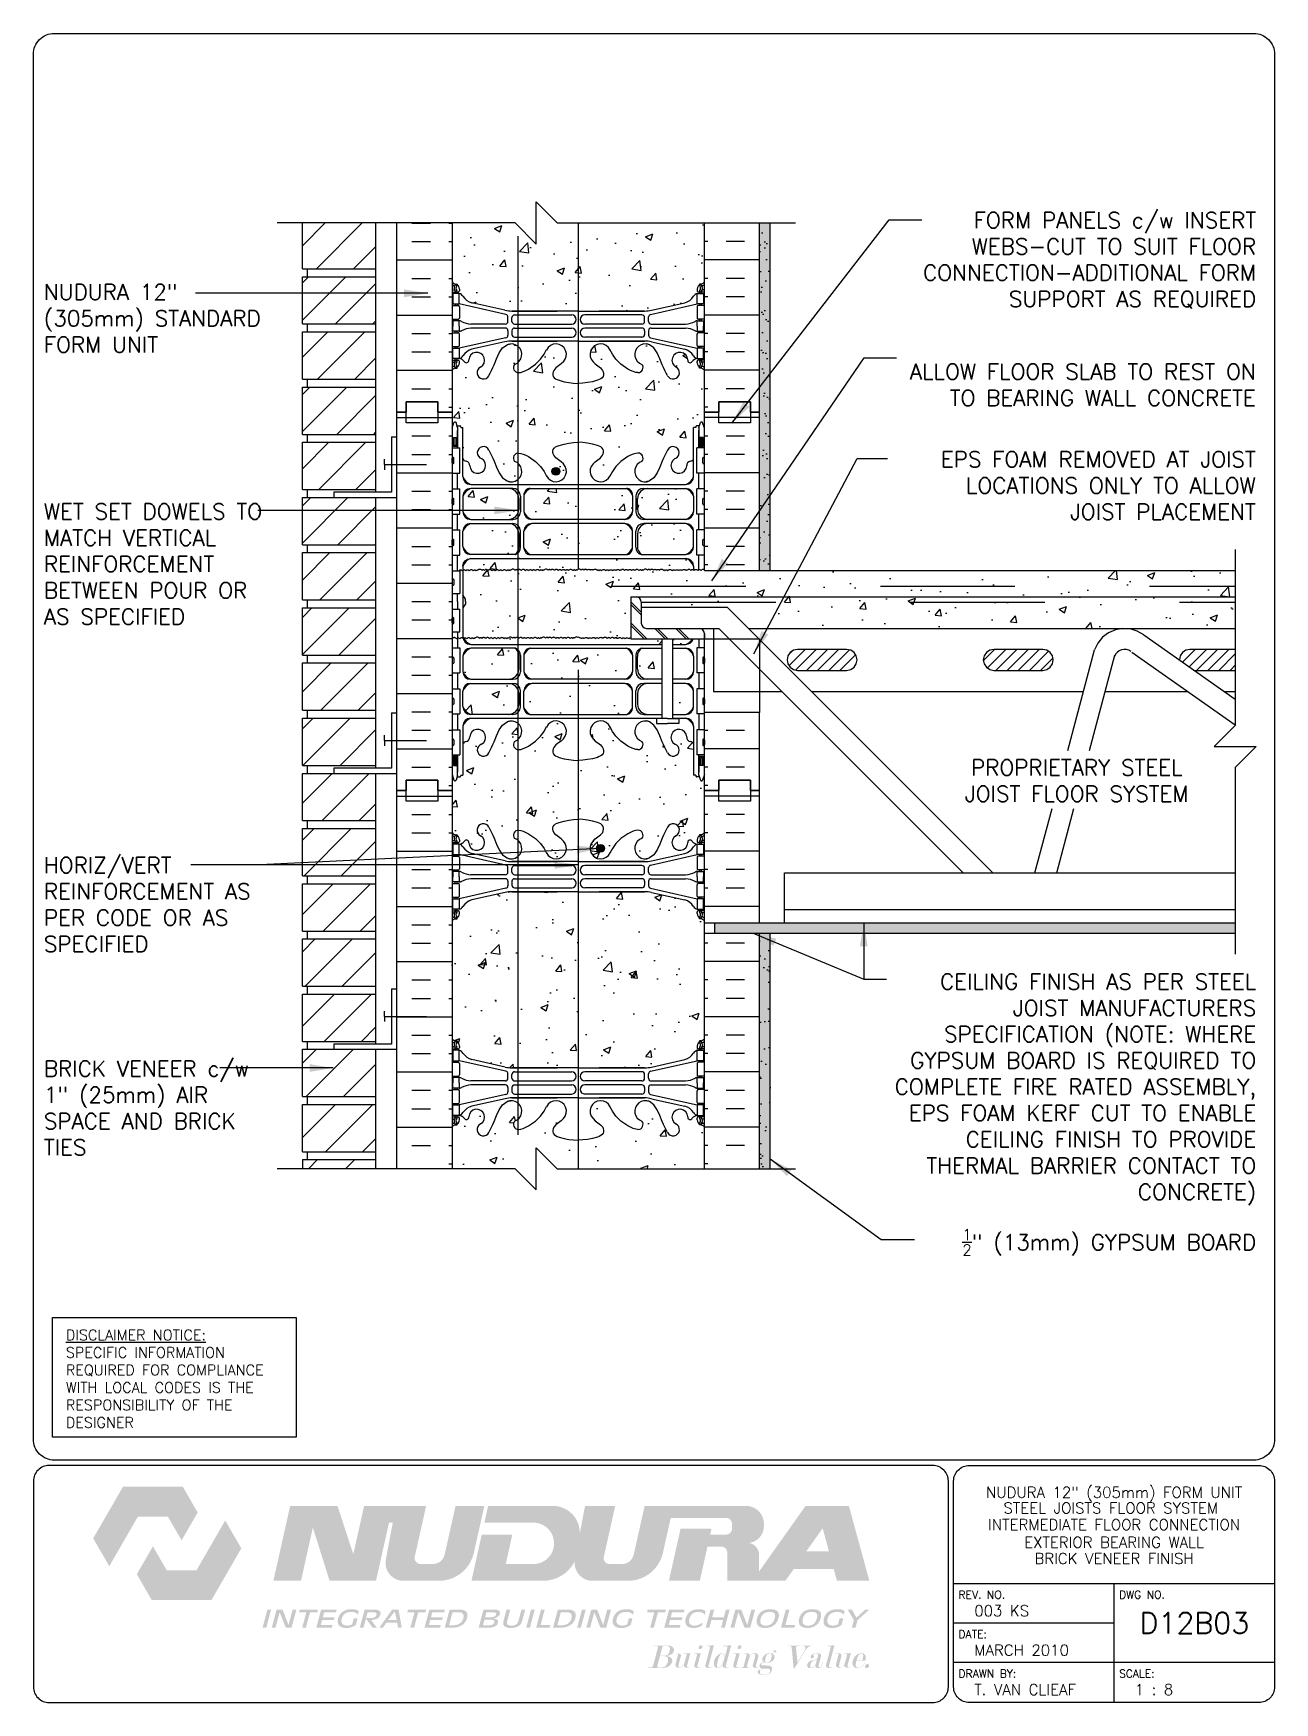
# Paper-space layout 'D12B03' of a CAD drawing. Header units: inches. Extents: x 0.42 to 7.8, y 0.49 to 10.41.
# The model-space entities are those that its viewports show. They can reach past a viewport. Long polylines and large blocks are cut down to what shows.
import ezdxf
from ezdxf.enums import TextEntityAlignment as Align

# ---------------------------------------------------------------- set-up
doc = ezdxf.new("R2010")
doc.units = ezdxf.units.IN
doc.header["$LTSCALE"] = 0.5
doc.header["$MEASUREMENT"] = 0
doc.linetypes.add('DASHED2', pattern=[0.375, 0.25, -0.125])
doc.linetypes.add('HIDDEN2', pattern=[0.1875, 0.125, -0.0625])
for name, color, linetype in [('HATCH', 12, 'Continuous'), ('Hidden2', 12, 'HIDDEN2'), ('line25', 2, 'Continuous'), ('LINE3', 3, 'Continuous'), ('LINE50', 5, 'Continuous'), ('LINE9', 9, 'Continuous'), ('LOGO', 7, 'Continuous'), ('TBK_LINE65', 3, 'Continuous'), ('TBK_TEXT', 4, 'Continuous'), ('TEXT', 4, 'Continuous'), ('Web_Edge', 9, 'Continuous')]:
    doc.layers.add(name, color=color, linetype=linetype)
doc.styles.add('DIM', font='romans.shx', dxfattribs={"width": 0.7})
doc.styles.add('ROMANS', font='romans.shx', dxfattribs={"height": 0.75})
doc.dimstyles.new('ext_12', dxfattribs={"dimscale": 12, "dimtxt": 0.09375, "dimasz": 0.09375, "dimexe": 0.09375, "dimexo": 0.0625, "dimgap": 0.0625, "dimtad": 1, "dimdec": 1, "dimzin": 3, "dimdsep": 46, "dimlunit": 4, "dimtxsty": 'DIM', "dimcen": 0.09, "dimdle": 0.09375, "dimclrt": 4, "dimadec": 0, "dimazin": 0, "dimtfac": 1, "dimtdec": 1, "dimtmove": 2, "dimatfit": 3, "dimfxl": 1, "dimfrac": 2, "dimtolj": 1, "dimtzin": 0, "dimarcsym": 0})
pattern_1 = [(37.5, (169.2977, -25.4192), (-0.0314967, 0.963412), [0, -0.76, 0, -0.85, 0, -0.8125]), (7.5, (169.2977, -25.4192), (0.8848884, 1.411073), [0, -0.41, 0, -0.685, 0, -0.2625]), (327.5, (168.6827, -25.4192), (1.557071, 0.0028295), [0, -0.25, 0, -0.9, 0, -1.175]), (317.5, (168.6827, -25.4192), (1.503063, 0.438838), [0, -0.125, 0, -0.59, 0, -0.675])]
pattern_2 = [(50, (0, 0), (3.5863, -0.31376), [0.375, -4.125]), (355, (0, 0), (-0.693757, 3.76096), [0.3, -3.3]), (100.4514, (0.299, -0.026), (2.892544, 3.4472), [0.3187, -3.50571]), (46.1842, (0, 1), (5.336207, -0.827596), [0.5625, -6.1875]), (96.6356, (0.4447, 0.931), (4.67331, 4.87059), [0.47805, -5.25857]), (351.1842, (0, 1), (4.67331, 4.87059), [0.45, -4.95]), (21, (0.5, 0.75), (2.984535, -2.013094), [0.375, -4.125]), (326, (0.5, 0.75), (1.216577, 3.62575), [0.3, -3.3]), (71.4514, (0.7487, 0.5822), (4.201112, 1.612656), [0.3187, -3.50571]), (37.5, (0, 0), (0.0607993, 1.6644693), [0, -3.26, 0, -3.35, 0, -3.3125]), (7.5, (0, 0), (1.315348, 1.9720586), [0, -1.91, 0, -3.185, 0, -1.2625]), (327.5, (-1.115, 0), (2.669112, -0.1127744), [0, -1.25, 0, -3.9, 0, -5.175]), (317.5, (-1.615, 0), (2.915931, 0.500525), [0, -1.625, 0, -2.59, 0, -3.675])]

psp = doc.layouts.new('D12B03')

# ---------------------------------------------------------------- texts
at = {"layer": 'TBK_TEXT', "color": 7, "style": 'ROMANS'}
for s, p in [('REV. NO.', (5.9215, 1.107)), ('DWG NO.', (6.876, 1.107)), ('DATE:', (5.9215, 0.8726)), ('DRAWN BY:', (5.9215, 0.6382)), ('SCALE:', (6.876, 0.6382))]:
    psp.add_text(s, height=0.04688, dxfattribs=at).set_placement(p)
at = {"layer": 'TEXT', "insert": (0.6134, 2.7065), "char_height": 0.0625, "width": 1.41371, "attachment_point": 1, "style": 'ROMANS'}
psp.add_mtext('{\\Fromans.shx|c1;\\LDISCLAIMER NOTICE:\\l\\PSPECIFIC INFORMATION REQUIRED FOR COMPLIANCE WITH LOCAL CODES IS THE RESPONSIBILITY OF THE DESIGNER}', dxfattribs=at)

msp = doc.modelspace()

# ---------------------------------------------------------------- texts
at = {"layer": 'TEXT', "char_height": 0.75, "style": 'ROMANS'}
for s, insert, width, attachment_point in [('\\A1;FORM PANELS c/w INSERT WEBS-CUT TO SUIT FLOOR CONNECTION-ADDITIONAL FORM SUPPORT AS REQUIRED', (312.034, 187.036), 19.5775, 6), ('NUDURA 12" (305mm) STANDARD FORM UNIT', (254.362, 184.278), 11.70036, 4), ('ALLOW FLOOR SLAB TO REST ON TO BEARING WALL CONCRETE', (312.016, 181.114), 18.08617, 6), ('EPS FOAM REMOVED AT JOIST LOCATIONS ONLY TO ALLOW JOIST PLACEMENT', (312.016, 176.324), 18.08617, 6), ('WET SET DOWELS TO MATCH VERTICAL REINFORCEMENT \\PBETWEEN POUR OR AS SPECIFIED', (254.362, 172.587), 11.41668, 4), ('PROPRIETARY STEEL \\PJOIST FLOOR SYSTEM', (303.499, 163.285), 19.5775, 2), ('HORIZ/VERT REINFORCEMENT AS PER CODE OR AS SPECIFIED', (254.362, 156.391), 10.94564, 4), ('CEILING FINISH AS PER STEEL JOIST MANUFACTURERS SPECIFICATION (NOTE: WHERE GYPSUM BOARD IS REQUIRED TO COMPLETE FIRE RATED ASSEMBLY, EPS FOAM KERF CUT TO ENABLE CEILING FINISH TO PROVIDE THERMAL BARRIER CONTACT TO CONCRETE)', (312.034, 147.601), 19.5775, 6), ('BRICK VENEER c/w 1" (25mm) AIR SPACE AND BRICK TIES', (254.362, 146.715), 10.66032, 4), ('\\A1;{\\H0.7x;\\S1/2;}" (13mm) GYPSUM BOARD', (312.034, 140.327), 19.5775, 6)]:
    msp.add_mtext(s, dxfattribs=dict(at, insert=insert, width=width, attachment_point=attachment_point))

# ---------------------------------------------------------------- blocks, each defined once
blk = doc.blocks.new('TITLEBLOCK-Tag')
at = {"style": 'ROMANS'}
for tag, height, p in [('TITLE_LINE_1', 0.065, (0.927, -0.1328)), ('TITLE_LINE_2', 0.065, (0.9294, -0.2258)), ('CENTRE-LINE-3', 0.065, (0.927, -0.3246)), ('TITLE_LINE_4', 0.065, (0.927, -0.4299)), ('TITLE_LINE_5', 0.065, (0.927, -0.526)), ('DWG', 0.125, (1.4043, -0.9102))]:
    blk.add_attdef(tag, text='', height=height, dxfattribs=at).set_placement(p, align=Align.MIDDLE_CENTER)
for tag, p in [('LATEST_REVISION', (0.0954, -0.8366)), ('REVISION_DATE', (0.0954, -1.071)), ('DRAWN_BY', (0.0954, -1.3053)), ('SCALE', (1.0499, -1.3053))]:
    blk.add_attdef(tag, text='', height=0.065, dxfattribs=at).set_placement(p, align=Align.MIDDLE_LEFT)
blk = doc.blocks.new('12-inch Hinge Pin Web')
at = {"layer": 'Web_Edge'}
for p, q in [((349.969, 208.905), (350.059, 208.905)), ((350.059, 208.905), (350.059, 208.863)), ((361.677, 208.905), (361.587, 208.905)), ((361.587, 208.905), (361.587, 208.863)), ((349.823, 208.626), (349.901, 208.626)), ((349.823, 208.526), (350.107, 208.526)), ((349.969, 208.526), (349.969, 208.456)), ((350.059, 208.526), (350.059, 208.456)), ((350.169, 208.656), (350.169, 208.588)), ((361.477, 208.656), (361.477, 208.588)), ((361.823, 208.526), (361.54, 208.526)), ((361.587, 208.526), (361.587, 208.456)), ((361.677, 208.526), (361.677, 208.456)), ((361.823, 208.626), (361.746, 208.626)), ((349.823, 207.886), (350.107, 207.886)), ((349.969, 207.956), (349.969, 207.886)), ((350.059, 207.956), (350.059, 207.886)), ((352.382, 207.459), (350.164, 207.956)), ((350.169, 207.823), (350.169, 207.288)), ((352.339, 207.658), (350.758, 208.011)), ((352.48, 207.125), (352.48, 207.337)), ((352.666, 207.622), (354.823, 207.622)), ((355.823, 207.622), (352.666, 207.622)), ((352.667, 207.126), (352.667, 207.31)), ((352.792, 207.435), (355.511, 207.435)), ((355.823, 207.622), (358.981, 207.622)), ((358.855, 207.435), (356.135, 207.435)), ((358.981, 207.622), (356.823, 207.622)), ((358.98, 207.126), (358.98, 207.31)), ((359.167, 207.125), (359.167, 207.337)), ((359.265, 207.459), (361.482, 207.956)), ((359.308, 207.658), (360.889, 208.011)), ((361.477, 207.823), (361.477, 207.288)), ((361.823, 207.886), (361.54, 207.886)), ((361.587, 207.956), (361.587, 207.886)), ((361.677, 207.956), (361.677, 207.886)), ((349.823, 207.226), (350.107, 207.226)), ((349.823, 206.586), (350.107, 206.586)), ((349.969, 207.226), (349.969, 207.156)), ((349.969, 206.586), (349.969, 206.656)), ((350.059, 207.226), (350.059, 207.156)), ((350.059, 206.586), (350.059, 206.656)), ((350.169, 205.988), (350.169, 206.523)), ((352.355, 207), (350.717, 207)), ((352.355, 206.812), (350.717, 206.812)), ((352.48, 206.687), (352.48, 206.475)), ((352.667, 206.686), (352.667, 206.502)), ((352.792, 207.001), (355.511, 207.001)), ((352.792, 206.811), (355.511, 206.811)), ((358.855, 207.001), (356.135, 207.001)), ((358.855, 206.811), (356.135, 206.811)), ((358.98, 206.686), (358.98, 206.502)), ((359.167, 206.687), (359.167, 206.475)), ((359.292, 207), (360.93, 207)), ((359.292, 206.812), (360.93, 206.812)), ((361.477, 205.988), (361.477, 206.523)), ((361.823, 207.226), (361.54, 207.226)), ((361.823, 206.586), (361.54, 206.586)), ((361.587, 207.226), (361.587, 207.156)), ((361.587, 206.586), (361.587, 206.656)), ((361.677, 207.226), (361.677, 207.156)), ((361.677, 206.586), (361.677, 206.656)), ((349.823, 205.926), (350.107, 205.926)), ((349.969, 205.856), (349.969, 205.926)), ((350.059, 205.856), (350.059, 205.926)), ((352.382, 206.353), (350.164, 205.856)), ((352.339, 206.154), (350.758, 205.801)), ((352.666, 206.19), (354.823, 206.19)), ((355.823, 206.19), (352.666, 206.19)), ((352.792, 206.377), (355.511, 206.377)), ((355.823, 206.19), (358.981, 206.19)), ((358.855, 206.377), (356.135, 206.377)), ((358.981, 206.19), (356.823, 206.19)), ((359.265, 206.353), (361.482, 205.856)), ((359.308, 206.154), (360.889, 205.801)), ((361.823, 205.926), (361.54, 205.926)), ((361.587, 205.856), (361.587, 205.926)), ((361.677, 205.856), (361.677, 205.926)), ((349.823, 205.286), (350.107, 205.286)), ((349.823, 205.186), (349.901, 205.186)), ((349.969, 205.286), (349.969, 205.356)), ((349.969, 204.907), (350.059, 204.907)), ((350.059, 205.286), (350.059, 205.356)), ((350.059, 204.907), (350.059, 204.949)), ((350.169, 205.156), (350.169, 205.223)), ((361.477, 205.156), (361.477, 205.223)), ((361.823, 205.286), (361.54, 205.286)), ((361.587, 205.286), (361.587, 205.356)), ((361.587, 204.907), (361.587, 204.949)), ((361.677, 204.907), (361.587, 204.907)), ((361.677, 205.286), (361.677, 205.356)), ((361.823, 205.186), (361.746, 205.186)), ((349.823, 198.818), (349.901, 198.818)), ((349.823, 198.718), (350.107, 198.718)), ((349.969, 199.097), (350.059, 199.097)), ((349.969, 198.718), (349.969, 198.648)), ((350.059, 199.097), (350.059, 199.055)), ((350.059, 198.718), (350.059, 198.648)), ((350.169, 198.848), (350.169, 198.781)), ((361.477, 198.848), (361.477, 198.781)), ((361.823, 198.718), (361.54, 198.718)), ((361.677, 199.097), (361.587, 199.097)), ((361.587, 199.097), (361.587, 199.055)), ((361.587, 198.718), (361.587, 198.648)), ((361.677, 198.718), (361.677, 198.648)), ((361.823, 198.818), (361.746, 198.818)), ((349.823, 198.078), (350.107, 198.078)), ((349.969, 198.148), (349.969, 198.078)), ((350.059, 198.148), (350.059, 198.078)), ((352.382, 197.652), (350.164, 198.148)), ((350.169, 198.016), (350.169, 197.481)), ((352.339, 197.85), (350.758, 198.203)), ((352.666, 197.814), (354.823, 197.814)), ((355.823, 197.814), (352.666, 197.814)), ((355.823, 197.814), (358.981, 197.814)), ((358.981, 197.814), (356.823, 197.814)), ((359.265, 197.652), (361.482, 198.148)), ((359.308, 197.85), (360.889, 198.203)), ((361.477, 198.016), (361.477, 197.481)), ((361.823, 198.078), (361.54, 198.078)), ((361.587, 198.148), (361.587, 198.078)), ((361.677, 198.148), (361.677, 198.078)), ((349.823, 197.418), (350.107, 197.418)), ((349.969, 197.418), (349.969, 197.348)), ((350.059, 197.418), (350.059, 197.348)), ((352.355, 197.192), (350.717, 197.192)), ((352.355, 197.004), (350.717, 197.004)), ((352.48, 197.317), (352.48, 197.53)), ((352.667, 197.318), (352.667, 197.502)), ((352.792, 197.627), (355.511, 197.627)), ((352.792, 197.193), (355.511, 197.193)), ((352.792, 197.003), (355.511, 197.003)), ((358.855, 197.627), (356.135, 197.627)), ((358.855, 197.193), (356.135, 197.193)), ((358.855, 197.003), (356.135, 197.003)), ((358.98, 197.318), (358.98, 197.502)), ((359.167, 197.317), (359.167, 197.53)), ((359.292, 197.192), (360.93, 197.192)), ((359.292, 197.004), (360.93, 197.004)), ((361.823, 197.418), (361.54, 197.418)), ((361.587, 197.418), (361.587, 197.348)), ((361.677, 197.418), (361.677, 197.348)), ((349.823, 196.778), (350.107, 196.778)), ((349.969, 196.778), (349.969, 196.848)), ((350.059, 196.778), (350.059, 196.848)), ((352.382, 196.545), (350.164, 196.048)), ((350.169, 196.181), (350.169, 196.716)), ((352.339, 196.347), (350.758, 195.994)), ((352.48, 196.879), (352.48, 196.667)), ((352.666, 196.383), (354.823, 196.383)), ((355.823, 196.383), (352.666, 196.383)), ((352.667, 196.878), (352.667, 196.694)), ((352.792, 196.569), (355.511, 196.569)), ((355.823, 196.383), (358.981, 196.383)), ((358.855, 196.569), (356.135, 196.569)), ((358.981, 196.383), (356.823, 196.383)), ((358.98, 196.878), (358.98, 196.694)), ((359.167, 196.879), (359.167, 196.667)), ((359.265, 196.545), (361.482, 196.048)), ((359.308, 196.347), (360.889, 195.994)), ((361.477, 196.181), (361.477, 196.716)), ((361.823, 196.778), (361.54, 196.778)), ((361.587, 196.778), (361.587, 196.848)), ((361.677, 196.778), (361.677, 196.848)), ((349.823, 196.118), (350.107, 196.118)), ((349.823, 195.478), (350.107, 195.478)), ((349.823, 195.378), (349.901, 195.378)), ((349.969, 196.048), (349.969, 196.118)), ((349.969, 195.478), (349.969, 195.548)), ((350.059, 196.048), (350.059, 196.118)), ((350.059, 195.478), (350.059, 195.548)), ((350.169, 195.348), (350.169, 195.416)), ((361.477, 195.348), (361.477, 195.416)), ((361.823, 196.118), (361.54, 196.118)), ((361.823, 195.478), (361.54, 195.478)), ((361.587, 196.048), (361.587, 196.118)), ((361.587, 195.478), (361.587, 195.548)), ((361.677, 196.048), (361.677, 196.118)), ((361.677, 195.478), (361.677, 195.548)), ((361.823, 195.378), (361.746, 195.378)), ((349.969, 195.099), (350.059, 195.099)), ((350.059, 195.099), (350.059, 195.141)), ((361.587, 195.099), (361.587, 195.141)), ((361.677, 195.099), (361.587, 195.099))]:
    blk.add_line(p, q, dxfattribs=at)
for points in [[(349.864, 207.956), (350.164, 207.956), (350.164, 208.456), (349.864, 208.456)], [(361.782, 207.956), (361.482, 207.956), (361.482, 208.456), (361.782, 208.456)], [(349.864, 205.856), (350.164, 205.856), (350.164, 205.356), (349.864, 205.356)], [(361.782, 205.856), (361.482, 205.856), (361.482, 205.356), (361.782, 205.356)], [(349.864, 198.148), (350.164, 198.148), (350.164, 198.648), (349.864, 198.648)], [(361.782, 198.148), (361.482, 198.148), (361.482, 198.648), (361.782, 198.648)], [(349.864, 196.048), (350.164, 196.048), (350.164, 195.548), (349.864, 195.548)], [(361.782, 196.048), (361.482, 196.048), (361.482, 195.548), (361.782, 195.548)]]:
    blk.add_lwpolyline(points, close=True, dxfattribs=at)
for points in [[(350.164, 206.906), (350.164, 207.156), (349.864, 207.156), (349.864, 206.906)], [(350.164, 206.906), (350.164, 206.656), (349.864, 206.656), (349.864, 206.906)], [(361.482, 206.906), (361.482, 207.156), (361.782, 207.156), (361.782, 206.906)], [(361.482, 206.906), (361.482, 206.656), (361.782, 206.656), (361.782, 206.906)], [(350.164, 197.098), (350.164, 197.348), (349.864, 197.348), (349.864, 197.098)], [(350.164, 197.098), (350.164, 196.848), (349.864, 196.848), (349.864, 197.098)], [(361.482, 197.098), (361.482, 197.348), (361.782, 197.348), (361.782, 197.098)], [(361.482, 197.098), (361.482, 196.848), (361.782, 196.848), (361.782, 197.098)]]:
    blk.add_lwpolyline(points, dxfattribs=at)
for centre, radius, start, end in [((350.169, 209.363), 0.5, 226.21089, 250.52878), ((350.169, 209.363), 0.6, 234.78322, 245.07477), ((350.163, 208.71), 0.25, 140.11451, 222.46087), ((350.005, 208.841), 0.045, 321.448, 139.1879), ((349.919, 208.656), 0.25, 0, 70.52878), ((350.989, 208.532), 0.375, 182.92371, 59.86753), ((351.309, 209.126), 0.3, 27.59697, 243.94252), ((352.982, 208.879), 0.242, 90, 218.23271), ((358.665, 208.879), 0.242, 321.76729, 90), ((360.337, 209.126), 0.3, 296.05748, 152.40303), ((360.657, 208.532), 0.375, 120.13247, 357.07629), ((361.727, 208.656), 0.25, 109.47122, 180), ((361.641, 208.841), 0.045, 40.8121, 218.552), ((361.477, 209.363), 0.5, 289.47122, 313.78911), ((361.484, 208.71), 0.25, 317.53913, 39.88549), ((361.477, 209.363), 0.6, 294.92523, 305.21678), ((349.902, 208.646), 0.0196, 269.40316, 15.4901), ((349.907, 208.8), 0.021, 343.464, 63.99573), ((350.012, 208.572), 0.045, 222.46087, 42.46087), ((350.163, 208.71), 0.16, 140.00008, 222.46087), ((350.107, 208.588), 0.0625, 270, 0), ((350.127, 208.805), 0.352, 276.12908, 321.53314), ((350.042, 208.113), 0.364, 34.97751, 70.33874), ((350.965, 208.725), 0.743, 212.79192, 253.81071), ((350.504, 208.537), 0.113, 347.81557, 154.05694), ((352.636, 208.254), 0.5, 246.21387, 71.79367), ((354.761, 208.254), 0.5, 204.81899, 44.18751), ((356.886, 208.254), 0.5, 135.81249, 335.18101), ((359.011, 208.254), 0.5, 108.20633, 293.78613), ((360.682, 208.725), 0.743, 286.18929, 327.20808), ((361.143, 208.537), 0.113, 25.94306, 192.18443), ((361.52, 208.805), 0.352, 218.46686, 263.87092), ((361.605, 208.113), 0.364, 109.66126, 145.02249), ((361.54, 208.588), 0.0625, 180, 270), ((361.635, 208.572), 0.045, 137.53913, 317.53913), ((361.484, 208.71), 0.16, 317.53913, 39.99992), ((361.74, 208.8), 0.021, 116.00427, 196.536), ((361.745, 208.646), 0.0196, 164.5099, 270.59684), ((350.107, 207.823), 0.0625, 0, 90), ((350.107, 207.288), 0.0625, 270, 0), ((352.666, 209.122), 1.5, 257.41348, 270), ((352.355, 207.337), 0.125, 0, 77.37673), ((352.792, 207.31), 0.125, 90, 180), ((355.511, 207.218), 0.217, 270, 90), ((356.135, 207.218), 0.217, 90, 270), ((358.855, 207.31), 0.125, 0, 90), ((358.981, 209.122), 1.5, 270, 282.58652), ((359.292, 207.337), 0.125, 102.62327, 180), ((361.54, 207.823), 0.0625, 90, 180), ((361.54, 207.288), 0.0625, 180, 270), ((350.107, 206.523), 0.0625, 0, 90), ((350.16, 206.937), 0.219, 60.49375, 88.91995), ((350.16, 206.875), 0.219, 271.08005, 299.50625), ((350.806, 208.167), 1.17, 242.63655, 265.65045), ((350.806, 205.645), 1.17, 94.34955, 117.36345), ((352.355, 207.125), 0.125, 270, 0), ((352.355, 206.687), 0.125, 0, 90), ((352.355, 206.475), 0.125, 282.62327, 0), ((352.792, 207.126), 0.125, 180, 270), ((352.792, 206.686), 0.125, 90, 180), ((352.792, 206.502), 0.125, 180, 270), ((355.511, 206.594), 0.217, 270, 90), ((356.135, 206.594), 0.217, 90, 270), ((358.855, 207.126), 0.125, 270, 360), ((358.855, 206.686), 0.125, 0, 90), ((358.855, 206.502), 0.125, 270, 0), ((359.292, 207.125), 0.125, 180, 270), ((359.292, 206.687), 0.125, 90, 180), ((359.292, 206.475), 0.125, 180, 257.37673), ((360.841, 208.167), 1.17, 274.34955, 297.36345), ((360.841, 205.645), 1.17, 62.63655, 85.65045), ((361.487, 206.937), 0.219, 91.08005, 119.50625), ((361.487, 206.875), 0.219, 240.49375, 268.91995), ((361.54, 206.523), 0.0625, 90, 180), ((350.107, 205.988), 0.0625, 270, 0), ((350.965, 205.087), 0.743, 106.18929, 147.20808), ((352.666, 204.69), 1.5, 90, 102.58652), ((358.981, 204.69), 1.5, 77.41348, 90), ((360.682, 205.087), 0.743, 32.79192, 73.81071), ((361.54, 205.988), 0.0625, 180, 270), ((350.169, 204.449), 0.6, 114.92523, 125.21678), ((350.169, 204.449), 0.5, 109.47122, 133.78911), ((349.902, 205.166), 0.0196, 344.5099, 90.59684), ((350.163, 205.101), 0.25, 137.53913, 219.88549), ((349.907, 205.012), 0.021, 296.00427, 16.536), ((350.005, 204.97), 0.045, 220.8121, 38.552), ((350.012, 205.24), 0.045, 317.53913, 137.53913), ((350.163, 205.101), 0.16, 137.53913, 219.99992), ((349.919, 205.156), 0.25, 289.47122, 360), ((350.107, 205.223), 0.0625, 360, 90), ((350.042, 205.699), 0.364, 289.66126, 325.02249), ((361.605, 205.699), 0.364, 214.97751, 250.33874), ((361.54, 205.223), 0.0625, 90, 180), ((361.727, 205.156), 0.25, 180, 250.52878), ((361.635, 205.24), 0.045, 42.46087, 222.46087), ((361.641, 204.97), 0.045, 141.448, 319.1879), ((361.484, 205.101), 0.16, 320.00008, 42.46087), ((361.477, 204.449), 0.5, 46.21089, 70.52878), ((361.484, 205.101), 0.25, 320.11451, 42.46087), ((361.74, 205.012), 0.021, 163.464, 243.99573), ((361.745, 205.166), 0.0196, 89.40316, 195.4901), ((361.477, 204.449), 0.6, 54.78322, 65.07477), ((350.169, 199.555), 0.5, 226.21089, 250.52878), ((350.169, 199.555), 0.6, 234.78322, 245.07477), ((349.902, 198.838), 0.0196, 269.40316, 15.4901), ((350.163, 198.903), 0.25, 140.11451, 222.46087), ((349.907, 198.992), 0.021, 343.464, 63.99573), ((350.005, 199.034), 0.045, 321.448, 139.1879), ((350.012, 198.764), 0.045, 222.46087, 42.46087), ((349.919, 198.848), 0.25, 0, 70.52878), ((350.163, 198.903), 0.16, 140.00008, 222.46087), ((350.107, 198.781), 0.0625, 270, 0), ((350.042, 198.306), 0.364, 34.97751, 70.33874), ((350.965, 198.917), 0.743, 212.79192, 253.81071), ((360.682, 198.917), 0.743, 286.18929, 327.20808), ((361.605, 198.306), 0.364, 109.66126, 145.02249), ((361.727, 198.848), 0.25, 109.47122, 180), ((361.54, 198.781), 0.0625, 180, 270), ((361.635, 198.764), 0.045, 137.53913, 317.53913), ((361.641, 199.034), 0.045, 40.8121, 218.552), ((361.484, 198.903), 0.16, 317.53913, 39.99992), ((361.477, 199.555), 0.5, 289.47122, 313.78911), ((361.484, 198.903), 0.25, 317.53913, 39.88549), ((361.74, 198.992), 0.021, 116.00427, 196.536), ((361.745, 198.838), 0.0196, 164.5099, 270.59684), ((361.477, 199.555), 0.6, 294.92523, 305.21678), ((350.107, 198.016), 0.0625, 0, 90), ((352.666, 199.314), 1.5, 257.41348, 270), ((358.981, 199.314), 1.5, 270, 282.58652), ((361.54, 198.016), 0.0625, 90, 180), ((350.107, 197.481), 0.0625, 270, 0), ((350.16, 197.13), 0.219, 60.49375, 88.91995), ((350.806, 198.359), 1.17, 242.63655, 265.65045), ((350.806, 195.837), 1.17, 94.34955, 117.36345), ((352.355, 197.317), 0.125, 270, 0), ((352.355, 196.879), 0.125, 0, 90), ((352.355, 197.53), 0.125, 0, 77.37673), ((352.792, 197.502), 0.125, 90, 180), ((352.792, 197.318), 0.125, 180, 270), ((352.792, 196.878), 0.125, 90, 180), ((355.511, 197.41), 0.217, 270, 90), ((355.511, 196.786), 0.217, 270, 90), ((356.135, 197.41), 0.217, 90, 270), ((356.135, 196.786), 0.217, 90, 270), ((358.855, 197.502), 0.125, 0, 90), ((358.855, 197.318), 0.125, 270, 360), ((358.855, 196.878), 0.125, 0, 90), ((359.292, 197.53), 0.125, 102.62327, 180), ((359.292, 197.317), 0.125, 180, 270), ((359.292, 196.879), 0.125, 90, 180), ((360.841, 198.359), 1.17, 274.34955, 297.36345), ((360.841, 195.837), 1.17, 62.63655, 85.65045), ((361.487, 197.13), 0.219, 91.08005, 119.50625), ((361.54, 197.481), 0.0625, 180, 270), ((350.107, 196.716), 0.0625, 0, 90), ((350.107, 196.181), 0.0625, 270, 0), ((350.16, 197.067), 0.219, 271.08005, 299.50625), ((352.666, 194.883), 1.5, 90, 102.58652), ((352.355, 196.667), 0.125, 282.62327, 0), ((352.636, 195.75), 0.5, 288.20633, 113.78613), ((352.792, 196.694), 0.125, 180, 270), ((354.761, 195.75), 0.5, 315.81249, 155.18101), ((356.886, 195.75), 0.5, 24.81899, 224.18751), ((359.011, 195.75), 0.5, 66.21387, 251.79367), ((358.855, 196.694), 0.125, 270, 0), ((358.981, 194.883), 1.5, 77.41348, 90), ((359.292, 196.667), 0.125, 180, 257.37673), ((361.487, 197.067), 0.219, 240.49375, 268.91995), ((361.54, 196.716), 0.0625, 90, 180), ((361.54, 196.181), 0.0625, 180, 270), ((349.902, 195.359), 0.0196, 344.5099, 90.59684), ((350.163, 195.294), 0.25, 137.53913, 219.88549), ((350.012, 195.432), 0.045, 317.53913, 137.53913), ((350.163, 195.294), 0.16, 137.53913, 219.99992), ((349.919, 195.348), 0.25, 289.47122, 360), ((350.107, 195.416), 0.0625, 360, 90), ((350.042, 195.891), 0.364, 289.66126, 325.02249), ((350.127, 195.199), 0.352, 38.46686, 83.87092), ((350.965, 195.28), 0.743, 106.18929, 147.20808), ((350.504, 195.467), 0.113, 205.94306, 12.18443), ((350.989, 195.472), 0.375, 300.13247, 177.07629), ((360.657, 195.472), 0.375, 2.92371, 239.86753), ((360.682, 195.28), 0.743, 32.79192, 73.81071), ((361.143, 195.467), 0.113, 167.81557, 334.05694), ((361.52, 195.199), 0.352, 96.12908, 141.53314), ((361.605, 195.891), 0.364, 214.97751, 250.33874), ((361.54, 195.416), 0.0625, 90, 180), ((361.727, 195.348), 0.25, 180, 250.52878), ((361.635, 195.432), 0.045, 42.46087, 222.46087), ((361.484, 195.294), 0.16, 320.00008, 42.46087), ((361.484, 195.294), 0.25, 320.11451, 42.46087), ((361.745, 195.359), 0.0196, 89.40316, 195.4901), ((350.169, 194.641), 0.6, 114.92523, 125.21678), ((350.169, 194.641), 0.5, 109.47122, 133.78911), ((349.907, 195.204), 0.021, 296.00427, 16.536), ((350.005, 195.163), 0.045, 220.8121, 38.552), ((351.309, 194.878), 0.3, 116.05748, 332.40303), ((352.982, 195.125), 0.242, 141.76729, 270), ((358.665, 195.125), 0.242, 270, 38.23271), ((360.337, 194.878), 0.3, 207.59697, 63.94252), ((361.641, 195.163), 0.045, 141.448, 319.1879), ((361.477, 194.641), 0.5, 46.21089, 70.52878), ((361.74, 195.204), 0.021, 163.464, 243.99573), ((361.477, 194.641), 0.6, 54.78322, 65.07477)]:
    blk.add_arc(centre, radius, start, end, dxfattribs=at)
for points, knots in [([(355.119, 208.603), (355.012, 208.766), (354.652, 208.856), (354.575, 209.352), (355.123, 209.588), (355.527, 209.616), (355.823, 209.637)], [0.229407, 0.229407, 0.229407, 0.229407, 0.844432, 1.128849, 1.464331, 2.389004, 2.389004, 2.389004, 2.389004]), ([(356.527, 208.603), (356.635, 208.766), (356.995, 208.856), (357.072, 209.352), (356.524, 209.588), (356.12, 209.616), (355.823, 209.637)], [0.229407, 0.229407, 0.229407, 0.229407, 0.844432, 1.128849, 1.464331, 2.389004, 2.389004, 2.389004, 2.389004]), ([(351.575, 209.265), (351.661, 209.098), (351.914, 208.608), (352.128, 207.859), (352.538, 207.764), (352.595, 207.756)], [0, 0, 0, 0, 0.579211, 1.703896, 1.875321, 1.875321, 1.875321, 1.875321]), ([(352.982, 209.121), (353.103, 209.123), (353.937, 208.766), (354.176, 208.309), (354.317, 208.026)], [0.038125, 0.038125, 0.038125, 0.038125, 0.320663, 1.258119, 1.258119, 1.258119, 1.258119]), ([(358.665, 209.121), (358.544, 209.123), (357.71, 208.766), (357.471, 208.309), (357.33, 208.026)], [0.038125, 0.038125, 0.038125, 0.038125, 0.320663, 1.258119, 1.258119, 1.258119, 1.258119]), ([(360.072, 209.265), (359.986, 209.098), (359.733, 208.608), (359.519, 207.859), (359.109, 207.764), (359.052, 207.756)], [0, 0, 0, 0, 0.579211, 1.703896, 1.875321, 1.875321, 1.875321, 1.875321]), ([(351.575, 194.739), (351.661, 194.906), (351.914, 195.396), (352.128, 196.145), (352.538, 196.24), (352.595, 196.248)], [0, 0, 0, 0, 0.579211, 1.703896, 1.875321, 1.875321, 1.875321, 1.875321]), ([(360.072, 194.739), (359.986, 194.906), (359.733, 195.396), (359.519, 196.145), (359.109, 196.24), (359.052, 196.248)], [0, 0, 0, 0, 0.579211, 1.703896, 1.875321, 1.875321, 1.875321, 1.875321]), ([(352.982, 194.883), (353.103, 194.881), (353.937, 195.239), (354.176, 195.695), (354.317, 195.979)], [0.038125, 0.038125, 0.038125, 0.038125, 0.320663, 1.258119, 1.258119, 1.258119, 1.258119]), ([(355.119, 195.401), (355.012, 195.238), (354.652, 195.148), (354.575, 194.652), (355.123, 194.416), (355.527, 194.388), (355.823, 194.367)], [0.229407, 0.229407, 0.229407, 0.229407, 0.844432, 1.128849, 1.464331, 2.389004, 2.389004, 2.389004, 2.389004]), ([(356.527, 195.401), (356.635, 195.238), (356.995, 195.148), (357.072, 194.652), (356.524, 194.416), (356.12, 194.388), (355.823, 194.367)], [0.229407, 0.229407, 0.229407, 0.229407, 0.844432, 1.128849, 1.464331, 2.389004, 2.389004, 2.389004, 2.389004]), ([(358.665, 194.883), (358.544, 194.881), (357.71, 195.239), (357.471, 195.695), (357.33, 195.979)], [0.038125, 0.038125, 0.038125, 0.038125, 0.320663, 1.258119, 1.258119, 1.258119, 1.258119])]:
    blk.add_open_spline(points, degree=3, knots=knots, dxfattribs=at)
for points in [[(352.667, 207.131), (352.667, 207.305)], [(358.98, 207.131), (358.98, 207.305)], [(352.667, 206.681), (352.667, 206.507)], [(358.98, 206.681), (358.98, 206.507)], [(352.667, 197.323), (352.667, 197.497)], [(358.98, 197.323), (358.98, 197.497)], [(352.667, 196.873), (352.667, 196.699)], [(358.98, 196.873), (358.98, 196.699)]]:
    blk.add_open_spline(points, degree=1, dxfattribs=at)

# ---------------------------------------------------------------- hatches: boundary and pattern name
at = {"layer": 'HATCH'}
h = msp.add_hatch(dxfattribs=at)
h.set_pattern_fill('AR-CONC', color=256, scale=0.5)
h.set_pattern_definition(pattern_2)
edge = h.paths.add_edge_path()
edge.add_arc((285.436, 145.452), 0.5, 46.21089, 66.42182)
edge.add_line((285.636, 145.911), (285.546, 145.911))
edge.add_line((285.546, 145.911), (285.546, 145.952))
edge.add_arc((285.686, 146.16), 0.25, 180, 235.9442, ccw=False)
edge.add_line((285.436, 146.16), (285.436, 146.227))
edge.add_arc((285.499, 146.227), 0.0625, 90, 180, ccw=False)
edge.add_line((285.499, 146.29), (285.546, 146.29))
edge.add_line((285.546, 146.29), (285.546, 146.36))
edge.add_line((285.546, 146.36), (285.441, 146.36))
edge.add_arc((285.479, 146.01), 0.352, 96.12908, 141.53314)
edge.add_arc((285.101, 146.278), 0.113, 167.81557, 334.05694, ccw=False)
edge.add_arc((284.616, 146.283), 0.375, 2.92371, 239.86753)
edge.add_arc((284.296, 145.689), 0.3, -152.40303, 63.94252, ccw=False)
edge.add_spline(control_points=[(284.03, 145.551), (283.944, 145.717), (283.691, 146.207), (283.497, 146.888), (283.171, 147.019)], knot_values=[0, 0, 0, 0, 0.579211, 1.703896, 1.703896, 1.703896, 1.703896], degree=3, periodic=0)
edge.add_spline(control_points=[(283.171, 147.019), (283.122, 147.039), (283.067, 147.051), (283.011, 147.059)], knot_values=[1.703896, 1.703896, 1.703896, 1.703896, 1.875321, 1.875321, 1.875321, 1.875321], degree=3, periodic=0)
edge.add_arc((282.97, 146.561), 0.5, 85.29258, 251.79367)
edge.add_arc((282.623, 145.936), 0.242, -90, 38.23271, ccw=False)
edge.add_spline(control_points=[(282.623, 145.694), (282.502, 145.692), (281.683, 146.044), (281.438, 146.491), (281.298, 146.771)], knot_values=[0.038125, 0.038125, 0.038125, 0.038125, 0.320663, 1.237398, 1.237398, 1.237398, 1.237398], degree=3, periodic=0)
edge.add_arc((280.845, 146.561), 0.5, 24.81899, 224.18751)
edge.add_spline(control_points=[(280.486, 146.213), (280.594, 146.05), (280.954, 145.959), (281.03, 145.463), (280.482, 145.228), (280.078, 145.199), (279.782, 145.178)], knot_values=[0.229407, 0.229407, 0.229407, 0.229407, 0.844432, 1.128849, 1.464331, 2.389004, 2.389004, 2.389004, 2.389004], degree=3, periodic=0)
edge.add_spline(control_points=[(279.782, 145.178), (279.486, 145.199), (279.082, 145.228), (278.534, 145.463), (278.611, 145.959), (278.97, 146.05), (279.078, 146.213)], knot_values=[0.229407, 0.229407, 0.229407, 0.229407, 1.15408, 1.489562, 1.773979, 2.389004, 2.389004, 2.389004, 2.389004], degree=3, periodic=0)
edge.add_arc((278.72, 146.561), 0.5, 315.81249, 515.18101)
edge.add_spline(control_points=[(278.266, 146.771), (278.126, 146.491), (277.881, 146.044), (277.062, 145.692), (276.941, 145.694)], knot_values=[0.038125, 0.038125, 0.038125, 0.038125, 0.95486, 1.237398, 1.237398, 1.237398, 1.237398], degree=3, periodic=0)
edge.add_arc((276.941, 145.936), 0.242, 141.76729, 270, ccw=False)
edge.add_arc((276.595, 146.561), 0.5, 288.20633, 454.70742)
edge.add_spline(control_points=[(276.554, 147.059), (276.497, 147.051), (276.443, 147.039), (276.393, 147.019)], knot_values=[1.703896, 1.703896, 1.703896, 1.703896, 1.875321, 1.875321, 1.875321, 1.875321], degree=3, periodic=0)
edge.add_spline(control_points=[(276.393, 147.019), (276.067, 146.888), (275.873, 146.207), (275.62, 145.717), (275.534, 145.551)], knot_values=[0, 0, 0, 0, 1.124685, 1.703896, 1.703896, 1.703896, 1.703896], degree=3, periodic=0)
edge.add_arc((275.268, 145.689), 0.3, 116.05748, 333.03752, ccw=False)
edge.add_arc((274.948, 146.283), 0.375, 300.13247, 537.07629)
edge.add_arc((274.463, 146.278), 0.113, -154.05694, 12.18443, ccw=False)
edge.add_arc((274.086, 146.01), 0.352, 38.46686, 83.87092)
edge.add_line((274.123, 146.36), (274.018, 146.36))
edge.add_line((274.018, 146.36), (274.018, 146.29))
edge.add_line((274.018, 146.29), (274.066, 146.29))
edge.add_arc((274.066, 146.227), 0.0625, 0, 90, ccw=False)
edge.add_line((274.128, 146.227), (274.128, 146.16))
edge.add_arc((273.878, 146.16), 0.25, 304.0558, 360, ccw=False)
edge.add_line((274.018, 145.952), (274.018, 145.911))
edge.add_line((274.018, 145.911), (273.928, 145.911))
edge.add_arc((274.128, 145.452), 0.5, 113.57818, 133.78911)
edge.add_line((273.782, 145.813), (273.782, 143.823))
edge.add_line((273.782, 143.823), (276.782, 143.823))
edge.add_line((276.782, 143.823), (277.782, 142.823))
edge.add_line((277.782, 142.823), (277.782, 144.823))
edge.add_line((277.782, 144.823), (278.782, 143.823))
edge.add_line((278.782, 143.823), (285.782, 143.823))
edge.add_line((285.782, 143.823), (285.782, 145.813))
h.paths.add_polyline_path([(282.37, 165.772), (282.37, 166.54, 0.225652), (281.995, 166.915), (277.57, 166.915, 0.225652), (277.195, 166.54), (277.195, 165.772, 0.185301), (277.493, 165.439), (282.071, 165.439, 0.185301)])
h.paths.add_polyline_path([(277.042, 168.237, 0.345102), (276.791, 168.582), (274.667, 168.582, 0.225652), (274.292, 168.207), (274.292, 167.481, 0.225652), (274.667, 167.106), (276.667, 167.106, 0.403872), (277.042, 167.468)])
h.paths.add_polyline_path([(282.37, 167.481), (282.37, 168.249, 0.185301), (282.071, 168.582), (277.493, 168.582, 0.185301), (277.195, 168.249), (277.195, 167.481, 0.225652), (277.57, 167.106), (281.995, 167.106, 0.225652)])
h.paths.add_polyline_path([(276.967, 166.422, 0.410093), (276.467, 166.915), (274.667, 166.915, 0.225652), (274.292, 166.54), (274.292, 165.814, 0.225652), (274.667, 165.439), (276.467, 165.439, 0.406005), (276.967, 165.925)])
h.paths.add_polyline_path([(283.782, 168.582), (282.791, 168.582, 0.24677), (282.597, 168.196), (282.597, 167.599, 0.410093), (283.097, 167.106), (283.782, 167.106)])
h.paths.add_polyline_path([(285.272, 168.207, 0.225652), (284.897, 168.582), (284.282, 168.582), (284.282, 167.106), (284.897, 167.106, 0.225652), (285.272, 167.481)])
h.paths.add_polyline_path([(285.272, 166.54, 0.225652), (284.897, 166.915), (284.282, 166.915), (284.282, 165.439), (284.897, 165.439, 0.225652), (285.272, 165.814)])
h.paths.add_polyline_path([(282.282, 171.03), (282.532, 171.03), (311.041, 171.03), (311.041, 172.28), (285.782, 172.28), (285.782, 172.315, 0.373638), (285.627, 172.276, 0.520567), (285.473, 172.276, 0.520567), (285.296, 172.276, 0.520567), (285.136, 172.276, 0.520567), (284.971, 172.305, 0.268314), (284.935, 172.295, 0.268314), (284.899, 172.305, 0.520567), (284.734, 172.276, 0.520567), (284.574, 172.276, 0.520567), (284.397, 172.276, 0.520567), (284.243, 172.276, 0.520567), (284.043, 172.276, 0.520567), (283.912, 172.276, 0.520567), (283.838, 172.299, 0.520567), (283.638, 172.299, 0.520567), (283.513, 172.299, 0.520567), (283.359, 172.299, 0.520567), (283.204, 172.299, 0.520567), (283.079, 172.299, 0.520567), (282.879, 172.299, 0.520567), (282.805, 172.276, 0.520567), (282.674, 172.276, 0.520567), (282.474, 172.276, 0.520567), (282.32, 172.276, 0.520567), (282.143, 172.276, 0.520567), (281.983, 172.276, 0.520567), (281.818, 172.305, 0.268314), (281.782, 172.295, 0.268314), (281.746, 172.305, 0.520567), (281.581, 172.276, 0.520567), (281.421, 172.276, 0.520567), (281.244, 172.276, 0.520567), (281.09, 172.276, 0.520567), (280.89, 172.276, 0.520567), (280.759, 172.276, 0.520567), (280.685, 172.299, 0.520567), (280.485, 172.299, 0.520567), (280.36, 172.299, 0.520567), (280.206, 172.299, 0.520567), (280.052, 172.299, 0.520567), (279.926, 172.299, 0.520567), (279.726, 172.299, 0.520567), (279.652, 172.276, 0.520567), (279.521, 172.276, 0.520567), (279.321, 172.276, 0.520567), (279.167, 172.276, 0.520567), (278.99, 172.276, 0.520567), (278.83, 172.276, 0.520567), (278.665, 172.305, 0.268314), (278.629, 172.295, 0.520567), (278.475, 172.295, 0.520567), (278.349, 172.295, 0.520567), (278.15, 172.295, 0.520567), (278.076, 172.272, 0.520567), (277.944, 172.272, 0.520567), (277.745, 172.272, 0.520567), (277.59, 172.272, 0.520567), (277.414, 172.272, 0.520567), (277.254, 172.272, 0.520567), (277.088, 172.3, 0.268314), (277.053, 172.29, 0.520567), (276.899, 172.29, 0.520567), (276.773, 172.29, 0.520567), (276.573, 172.29, 0.520567), (276.499, 172.267, 0.520567), (276.368, 172.267, 0.520567), (276.168, 172.267, 0.520567), (276.014, 172.267, 0.520567), (275.837, 172.267, 0.520567), (275.677, 172.267, 0.520567), (275.512, 172.296, 0.268314), (275.476, 172.285, 0.520567), (275.322, 172.285, 0.520567), (275.197, 172.285, 0.520567), (274.997, 172.285, 0.520567), (274.923, 172.262, 0.520567), (274.791, 172.262, 0.520567), (274.592, 172.262, 0.520567), (274.437, 172.262, 0.398029), (274.292, 172.292), (274.292, 171.126), (274.412, 170.926), (274.412, 170.813), (274.412, 170.701), (274.292, 170.501), (274.292, 169.144, 0.042495), (274.335, 169.049, -0.444408), (274.474, 169.032, -0.520567), (274.674, 169.032, -0.520567), (274.805, 169.032, -0.520567), (274.879, 169.055, -0.520567), (275.079, 169.055, -0.520567), (275.204, 169.055, -0.520567), (275.359, 169.055, -0.268314), (275.394, 169.065, -0.520567), (275.56, 169.036, -0.520567), (275.719, 169.036, -0.520567), (275.896, 169.036, -0.520567), (276.05, 169.036, -0.520567), (276.25, 169.036, -0.520567), (276.381, 169.036, -0.520567), (276.456, 169.059, -0.520567), (276.655, 169.059, -0.520567), (276.781, 169.059, -0.520567), (276.935, 169.059, -0.268314), (276.971, 169.07, -0.520567), (277.136, 169.041, -0.520567), (277.296, 169.041, -0.520567), (277.473, 169.041, -0.520567), (277.627, 169.041, -0.520567), (277.827, 169.041, -0.520567), (277.958, 169.041, -0.520567), (278.032, 169.064, -0.520567), (278.232, 169.064, -0.520567), (278.357, 169.064, -0.520567), (278.512, 169.064, -0.268314), (278.547, 169.074, -0.520567), (278.713, 169.046, -0.520567), (278.872, 169.046, -0.520567), (279.049, 169.046, -0.520567), (279.203, 169.046, -0.520567), (279.403, 169.046, -0.520567), (279.534, 169.046, -0.520567), (279.609, 169.069, -0.301516), (279.734, 169.118, -0.301516), (279.86, 169.069, -0.520567), (279.934, 169.046, -0.520567), (280.065, 169.046, -0.520567), (280.265, 169.046, -0.520567), (280.419, 169.046, -0.520567), (280.596, 169.046, -0.520567), (280.756, 169.046, -0.520567), (280.921, 169.074, -0.268314), (280.957, 169.064, -0.268314), (280.992, 169.074, -0.520567), (281.158, 169.046, -0.520567), (281.318, 169.046, -0.520567), (281.494, 169.046, -0.520567), (281.649, 169.046, -0.268314), (281.684, 169.056, -0.520567), (281.85, 169.028, -0.520567), (282.009, 169.028, -0.520567), (282.186, 169.028, -0.298348), (282.282, 169.066)])
h.paths.add_polyline_path([(311.041, 170.78), (282.782, 170.78), (282.782, 170.53), (286.884, 170.53), (287.884, 169.53), (311.041, 169.53)], flags=17)
h.paths.add_polyline_path([(311.041, 171.03), (282.532, 171.03, -0.414214), (282.782, 170.78), (311.041, 170.78)], flags=17)
h.paths.add_polyline_path([(285.782, 188.813), (278.782, 188.813), (277.782, 189.813), (277.782, 187.813), (276.782, 188.813), (273.782, 188.813), (273.782, 186.006, 0.088416), (273.928, 185.908), (274.018, 185.908), (274.018, 185.867, -0.249069), (274.128, 185.66), (274.128, 185.592, -0.414214), (274.066, 185.53), (274.018, 185.53), (274.018, 185.46), (274.123, 185.46, -0.168672), (274.309, 185.31, 0.17445), (274.717, 185.014), (276.297, 184.661, 0.054974), (276.624, 184.625), (279.782, 184.625), (282.94, 184.625, 0.054974), (283.267, 184.661), (284.848, 185.014, 0.17445), (285.255, 185.31, -0.168672), (285.441, 185.46), (285.546, 185.46), (285.546, 185.53), (285.499, 185.53, -0.414214), (285.436, 185.592), (285.436, 185.66, -0.249069), (285.546, 185.867), (285.546, 185.908), (285.636, 185.908, 0.088416), (285.782, 186.006)])
h = msp.add_hatch(dxfattribs=at)
h.set_pattern_fill('ANSI31', color=256, scale=10, style=0)
h.set_pattern_definition([(45, (281.2196, 179.3134), (-0.883883, 0.883883), [])])
h.paths.add_polyline_path([(270.157, 188.813), (266.657, 188.813), (266.657, 186.634), (270.157, 186.634)])
h.paths.add_polyline_path([(270.157, 186.259), (266.657, 186.259), (266.657, 184.009), (270.157, 184.009)])
h.paths.add_polyline_path([(270.157, 183.634), (266.657, 183.634), (266.657, 181.384), (270.157, 181.384)])
h.paths.add_polyline_path([(270.157, 181.009), (266.657, 181.009), (266.657, 178.759), (270.157, 178.759)])
h.paths.add_polyline_path([(270.157, 178.384), (266.657, 178.384), (266.657, 176.134), (270.157, 176.134)])
h.paths.add_polyline_path([(270.157, 175.759), (268.147, 175.759), (266.657, 175.759), (266.657, 173.509), (270.157, 173.509)])
h.paths.add_polyline_path([(270.157, 173.134), (266.657, 173.134), (266.657, 170.884), (270.157, 170.884)])
h.paths.add_polyline_path([(270.157, 170.509), (266.657, 170.509), (266.657, 168.259), (270.157, 168.259)])
h.paths.add_polyline_path([(270.157, 167.884), (266.657, 167.884), (266.657, 165.634), (270.157, 165.634)])
h.paths.add_polyline_path([(270.157, 165.259), (266.657, 165.259), (266.657, 163.009), (270.157, 163.009)])
h.paths.add_polyline_path([(270.157, 162.634), (268.147, 162.634), (266.657, 162.634), (266.657, 160.384), (270.157, 160.384)])
h.paths.add_polyline_path([(270.157, 160.009), (266.657, 160.009), (266.657, 157.759), (270.157, 157.759)])
h.paths.add_polyline_path([(270.157, 157.384), (266.657, 157.384), (266.657, 155.134), (270.157, 155.134)])
h.paths.add_polyline_path([(270.157, 154.759), (266.657, 154.759), (266.657, 152.509), (270.157, 152.509)])
h.paths.add_polyline_path([(270.157, 152.134), (266.657, 152.134), (266.657, 149.884), (270.157, 149.884)])
h.paths.add_polyline_path([(270.157, 149.509), (266.657, 149.509), (266.657, 147.259), (270.157, 147.259)])
h.paths.add_polyline_path([(270.157, 146.884), (266.657, 146.884), (266.657, 144.634), (270.157, 144.634)])
h.paths.add_polyline_path([(270.157, 144.259), (266.657, 144.259), (266.657, 143.823), (270.157, 143.823)])
h = msp.add_hatch(dxfattribs=at)
h.set_pattern_fill('AR-SAND', color=256, scale=0.25, style=0)
h.set_pattern_definition([(37.5, (291.9919, 155.3232), (-0.0157483, 0.481706), [0, -0.38, 0, -0.425, 0, -0.40625]), (7.5, (291.9919, 155.3232), (0.442444, 0.705537), [0, -0.205, 0, -0.3425, 0, -0.13125]), (327.5, (291.6844, 155.3232), (0.7785355, 0.0014148), [0, -0.125, 0, -0.45, 0, -0.5875]), (317.5, (291.6844, 155.3232), (0.751532, 0.219419), [0, -0.0625, 0, -0.295, 0, -0.3375])])
h.paths.add_polyline_path([(288.907, 155.03), (288.407, 155.03), (288.407, 151.03), (288.407, 143.79), (288.907, 143.79)])
h.paths.add_polyline_path([(288.907, 188.79), (288.407, 188.79), (288.407, 187.03), (288.407, 172.28), (288.907, 172.28)])
h.paths.add_polyline_path([(311.041, 155.03), (311.041, 155.53), (286.282, 155.53), (286.282, 155.03)])
h = msp.add_hatch(dxfattribs=at)
h.set_pattern_fill('AR-SAND', color=256, scale=0.5, style=0)
h.set_pattern_definition(pattern_1)
h.paths.add_polyline_path([(288.907, 174.601), (288.407, 174.354), (288.407, 172.304), (288.907, 172.304)])
h.paths.add_polyline_path([(288.907, 179.451), (288.407, 179.203), (288.407, 174.354), (288.907, 174.601)])
h.paths.add_polyline_path([(288.907, 181.115), (288.407, 181.115), (288.407, 179.813), (288.407, 179.203), (288.907, 179.451)])
h.paths.add_polyline_path([(288.907, 188.813), (288.407, 188.813), (288.407, 181.115), (288.907, 181.115)])
h = msp.add_hatch(dxfattribs=at)
h.set_pattern_fill('AR-CONC', color=256, scale=0.5)
h.set_pattern_definition(pattern_2)
edge = h.paths.add_edge_path()
edge.add_arc((285.647, 179.288), 0.0567, 28.07249, 151.92751, ccw=False)
edge.add_line((285.697, 179.315), (285.782, 179.054))
edge.add_line((285.782, 179.054), (285.782, 179.813))
edge.add_line((285.782, 179.813), (285.782, 181.813))
edge.add_arc((285.436, 181.452), 0.5, 46.21089, 66.42182)
edge.add_line((285.636, 181.911), (285.546, 181.911))
edge.add_line((285.546, 181.911), (285.546, 181.952))
edge.add_arc((285.686, 182.16), 0.25, 180, 235.9442, ccw=False)
edge.add_line((285.436, 182.16), (285.436, 182.227))
edge.add_arc((285.499, 182.227), 0.0625, 90, 180, ccw=False)
edge.add_line((285.499, 182.29), (285.546, 182.29))
edge.add_line((285.546, 182.29), (285.546, 182.36))
edge.add_line((285.546, 182.36), (285.441, 182.36))
edge.add_arc((285.479, 182.01), 0.352, 96.12908, 141.53314)
edge.add_arc((285.101, 182.278), 0.113, 167.81557, 334.05694, ccw=False)
edge.add_arc((284.616, 182.283), 0.375, 2.92371, 239.86753)
edge.add_arc((284.296, 181.689), 0.3, -152.40303, 63.94252, ccw=False)
edge.add_spline(control_points=[(284.03, 181.551), (283.944, 181.717), (283.691, 182.207), (283.497, 182.888), (283.171, 183.019)], knot_values=[0, 0, 0, 0, 0.579211, 1.703896, 1.703896, 1.703896, 1.703896], degree=3, periodic=0)
edge.add_spline(control_points=[(283.171, 183.019), (283.122, 183.039), (283.067, 183.051), (283.011, 183.059)], knot_values=[1.703896, 1.703896, 1.703896, 1.703896, 1.875321, 1.875321, 1.875321, 1.875321], degree=3, periodic=0)
edge.add_arc((282.97, 182.561), 0.5, 85.29258, 251.79367)
edge.add_arc((282.623, 181.936), 0.242, -90, 38.23271, ccw=False)
edge.add_spline(control_points=[(282.623, 181.694), (282.502, 181.692), (281.683, 182.044), (281.438, 182.491), (281.298, 182.771)], knot_values=[0.038125, 0.038125, 0.038125, 0.038125, 0.320663, 1.237398, 1.237398, 1.237398, 1.237398], degree=3, periodic=0)
edge.add_arc((280.845, 182.561), 0.5, 24.81899, 224.18751)
edge.add_spline(control_points=[(280.486, 182.213), (280.594, 182.05), (280.954, 181.959), (281.03, 181.463), (280.482, 181.228), (280.078, 181.199), (279.782, 181.178)], knot_values=[0.229407, 0.229407, 0.229407, 0.229407, 0.844432, 1.128849, 1.464331, 2.389004, 2.389004, 2.389004, 2.389004], degree=3, periodic=0)
edge.add_spline(control_points=[(279.782, 181.178), (279.486, 181.199), (279.082, 181.228), (278.534, 181.463), (278.611, 181.959), (278.97, 182.05), (279.078, 182.213)], knot_values=[0.229407, 0.229407, 0.229407, 0.229407, 1.15408, 1.489562, 1.773979, 2.389004, 2.389004, 2.389004, 2.389004], degree=3, periodic=0)
edge.add_arc((278.72, 182.561), 0.5, 315.81249, 515.18101)
edge.add_spline(control_points=[(278.266, 182.771), (278.126, 182.491), (277.881, 182.044), (277.062, 181.692), (276.941, 181.694)], knot_values=[0.038125, 0.038125, 0.038125, 0.038125, 0.95486, 1.237398, 1.237398, 1.237398, 1.237398], degree=3, periodic=0)
edge.add_arc((276.941, 181.936), 0.242, 141.76729, 270, ccw=False)
edge.add_arc((276.595, 182.561), 0.5, 288.20633, 454.70742)
edge.add_spline(control_points=[(276.554, 183.059), (276.497, 183.051), (276.443, 183.039), (276.393, 183.019)], knot_values=[1.703896, 1.703896, 1.703896, 1.703896, 1.875321, 1.875321, 1.875321, 1.875321], degree=3, periodic=0)
edge.add_spline(control_points=[(276.393, 183.019), (276.067, 182.888), (275.873, 182.207), (275.62, 181.717), (275.534, 181.551)], knot_values=[0, 0, 0, 0, 1.124685, 1.703896, 1.703896, 1.703896, 1.703896], degree=3, periodic=0)
edge.add_arc((275.268, 181.689), 0.3, 116.05748, 333.03752, ccw=False)
edge.add_arc((274.948, 182.283), 0.375, 300.13247, 537.07629)
edge.add_arc((274.463, 182.278), 0.113, -154.05694, 12.18443, ccw=False)
edge.add_arc((274.086, 182.01), 0.352, 38.46686, 83.87092)
edge.add_line((274.123, 182.36), (274.018, 182.36))
edge.add_line((274.018, 182.36), (274.018, 182.29))
edge.add_line((274.018, 182.29), (274.066, 182.29))
edge.add_arc((274.066, 182.227), 0.0625, 0, 90, ccw=False)
edge.add_line((274.128, 182.227), (274.128, 182.16))
edge.add_arc((273.878, 182.16), 0.25, 304.0558, 360, ccw=False)
edge.add_line((274.018, 181.952), (274.018, 181.911))
edge.add_line((274.018, 181.911), (273.928, 181.911))
edge.add_arc((274.128, 181.452), 0.5, 113.57818, 133.78911)
edge.add_line((273.782, 181.813), (273.782, 179.813))
edge.add_line((273.782, 179.813), (273.782, 179.054))
edge.add_line((273.782, 179.054), (273.867, 179.315))
edge.add_arc((273.917, 179.288), 0.0567, 28.07249, 151.92751, ccw=False)
edge.add_line((273.967, 179.315), (274.016, 179.165))
edge.add_line((274.016, 179.165), (274.142, 179.165))
edge.add_arc((274.142, 179.115), 0.05, 0, 90, ccw=False)
edge.add_line((274.192, 179.115), (274.192, 179.085))
edge.add_line((274.192, 179.085), (274.292, 179.085))
edge.add_line((274.292, 179.085), (274.292, 177.595))
edge.add_arc((274.466, 177.672), 0.19, 203.63161, 265.69645)
edge.add_arc((274.423, 177.284), 0.2, -7.10714, 81.61996, ccw=False)
edge.add_arc((274.996, 177.278), 0.375, 182.92371, 419.86753)
edge.add_arc((275.27, 177.883), 0.293, 25.79839, 253.07312, ccw=False)
edge.add_spline(control_points=[(275.534, 178.011), (275.62, 177.844), (275.873, 177.354), (276.067, 176.673), (276.393, 176.543)], knot_values=[0, 0, 0, 0, 0.579211, 1.703896, 1.703896, 1.703896, 1.703896], degree=3, periodic=0)
edge.add_spline(control_points=[(276.393, 176.543), (276.443, 176.523), (276.497, 176.51), (276.554, 176.502)], knot_values=[1.703896, 1.703896, 1.703896, 1.703896, 1.875321, 1.875321, 1.875321, 1.875321], degree=3, periodic=0)
edge.add_arc((276.595, 177), 0.5, 265.29258, 431.79367)
edge.add_arc((276.941, 177.625), 0.242, 90, 218.23271, ccw=False)
edge.add_spline(control_points=[(276.941, 177.867), (277.062, 177.869), (277.881, 177.517), (278.126, 177.07), (278.266, 176.79)], knot_values=[0.038125, 0.038125, 0.038125, 0.038125, 0.320663, 1.237398, 1.237398, 1.237398, 1.237398], degree=3, periodic=0)
edge.add_arc((278.72, 177), 0.5, 204.81899, 404.18751)
edge.add_spline(control_points=[(279.078, 177.349), (278.97, 177.512), (278.611, 177.602), (278.534, 178.098), (279.082, 178.334), (279.486, 178.362), (279.782, 178.383)], knot_values=[0.229407, 0.229407, 0.229407, 0.229407, 0.844432, 1.128849, 1.464331, 2.389004, 2.389004, 2.389004, 2.389004], degree=3, periodic=0)
edge.add_spline(control_points=[(279.782, 178.383), (280.078, 178.362), (280.482, 178.334), (281.03, 178.098), (280.954, 177.602), (280.594, 177.512), (280.486, 177.349)], knot_values=[0.229407, 0.229407, 0.229407, 0.229407, 1.15408, 1.489562, 1.773979, 2.389004, 2.389004, 2.389004, 2.389004], degree=3, periodic=0)
edge.add_arc((280.845, 177), 0.5, 135.81249, 335.18101)
edge.add_spline(control_points=[(281.298, 176.79), (281.438, 177.07), (281.683, 177.517), (282.502, 177.869), (282.623, 177.867)], knot_values=[0.038125, 0.038125, 0.038125, 0.038125, 0.95486, 1.237398, 1.237398, 1.237398, 1.237398], degree=3, periodic=0)
edge.add_arc((282.623, 177.625), 0.242, -38.23271, 90, ccw=False)
edge.add_arc((282.97, 177), 0.5, 108.20633, 274.70742)
edge.add_spline(control_points=[(283.011, 176.502), (283.067, 176.51), (283.122, 176.523), (283.171, 176.543)], knot_values=[1.703896, 1.703896, 1.703896, 1.703896, 1.875321, 1.875321, 1.875321, 1.875321], degree=3, periodic=0)
edge.add_spline(control_points=[(283.171, 176.543), (283.497, 176.673), (283.691, 177.354), (283.944, 177.844), (284.03, 178.011)], knot_values=[0, 0, 0, 0, 1.124685, 1.703896, 1.703896, 1.703896, 1.703896], degree=3, periodic=0)
edge.add_arc((284.294, 177.883), 0.293, -73.07312, 154.20161, ccw=False)
edge.add_arc((284.568, 177.278), 0.375, 120.13247, 357.07629)
edge.add_arc((285.141, 177.284), 0.2, 98.3788, 187.10714, ccw=False)
edge.add_arc((285.098, 177.672), 0.19, 274.30609, 336.37031)
edge.add_line((285.272, 177.595), (285.272, 179.085))
edge.add_line((285.272, 179.085), (285.372, 179.085))
edge.add_line((285.372, 179.085), (285.372, 179.115))
edge.add_arc((285.422, 179.115), 0.05, 90, 180, ccw=False)
edge.add_line((285.422, 179.165), (285.548, 179.165))
edge.add_line((285.548, 179.165), (285.597, 179.315))
h = msp.add_hatch(dxfattribs=at)
h.set_pattern_fill('INSUL', color=256, scale=7, style=0)
h.set_pattern_definition([(0, (-2652.3795, -235.1961), (0, 2.625), []), (0, (-2652.3795, -234.3211), (0, 2.625), [0.875, -0.875]), (0, (-2652.3795, -233.4461), (0, 2.625), [0.875, -0.875])])
h.paths.add_polyline_path([(271.157, 161.813), (271.595, 161.813), (271.595, 162.313), (273.095, 162.313), (273.095, 161.813), (273.782, 161.813), (273.782, 179.813), (273.095, 179.813), (273.095, 180.313), (271.595, 180.313), (271.595, 179.813), (271.157, 179.813)])
h = msp.add_hatch(dxfattribs=at)
h.set_pattern_fill('AR-CONC', color=256, scale=0.5)
h.set_pattern_definition(pattern_2)
h.paths.add_polyline_path([(276.967, 175.702, 0.406005), (276.467, 176.188), (274.667, 176.188, 0.225652), (274.292, 175.813), (274.292, 175.087, 0.225652), (274.667, 174.712), (276.467, 174.712, 0.418521), (276.967, 175.219)])
h.paths.add_polyline_path([(276.967, 174.028, 0.410093), (276.467, 174.521), (274.667, 174.521, 0.225652), (274.292, 174.146), (274.292, 173.42, 0.225652), (274.667, 173.045), (276.773, 173.045, 0.24677), (276.967, 173.431)])
h.paths.add_polyline_path([(282.37, 174.146, 0.225652), (281.995, 174.521), (277.57, 174.521, 0.225652), (277.195, 174.146), (277.195, 173.378, 0.185301), (277.493, 173.045), (282.071, 173.045, 0.185301), (282.37, 173.378)])
h.paths.add_polyline_path([(282.37, 175.855, 0.185301), (282.071, 176.188), (277.493, 176.188, 0.185301), (277.195, 175.855), (277.195, 175.087, 0.225652), (277.57, 174.712), (281.995, 174.712, 0.225652), (282.37, 175.087)])
h.paths.add_polyline_path([(285.272, 175.813, 0.225652), (284.897, 176.188), (283.097, 176.188, 0.406005), (282.597, 175.702), (282.597, 175.205, 0.410093), (283.097, 174.712), (284.897, 174.712, 0.225652), (285.272, 175.087)])
h.paths.add_polyline_path([(285.272, 174.146, 0.225652), (284.897, 174.521), (282.897, 174.521, 0.403872), (282.522, 174.159), (282.522, 173.389, 0.345102), (282.774, 173.045), (284.897, 173.045, 0.225652), (285.272, 173.42)])
h = msp.add_hatch(dxfattribs=at)
h.set_pattern_fill('AR-CONC', color=256, scale=0.5)
h.set_pattern_definition([(50, (-38.4058, 0.0298), (3.5863, -0.31376), [0.375, -4.125]), (355, (-38.4058, 0.03), (-0.693757, 3.76096), [0.3, -3.3]), (100.4514, (-38.107, 0.0037), (2.892544, 3.4472), [0.3187, -3.50571]), (46.1842, (-38.4058, 1.03), (5.336207, -0.827596), [0.5625, -6.1875]), (96.6356, (-37.961, 0.961), (4.67331, 4.87059), [0.47805, -5.25857]), (351.1842, (-38.406, 1.03), (4.67331, 4.87059), [0.45, -4.95]), (21, (-37.9058, 0.7798), (2.984535, -2.013094), [0.375, -4.125]), (326, (-37.9058, 0.78), (1.216577, 3.62575), [0.3, -3.3]), (71.4514, (-37.657, 0.612), (4.201112, 1.612656), [0.3187, -3.50571]), (37.5, (-38.4058, 0.0298), (0.0607993, 1.6644693), [0, -3.26, 0, -3.35, 0, -3.3125]), (7.5, (-38.4058, 0.0298), (1.315348, 1.9720586), [0, -1.91, 0, -3.185, 0, -1.2625]), (327.5, (-39.5208, 0.0298), (2.669112, -0.1127744), [0, -1.25, 0, -3.9, 0, -5.175]), (317.5, (-40.0208, 0.0298), (2.915931, 0.500525), [0, -1.625, 0, -2.59, 0, -3.675])])
h.paths.add_polyline_path([(284.929, 172.887), (274.699, 172.887, 0.415564), (274.324, 172.51), (274.324, 172.322, -0.398029), (274.469, 172.292, -0.520567), (274.623, 172.292, -0.520567), (274.823, 172.292, -0.520567), (274.954, 172.292, -0.520567), (275.028, 172.315, -0.520567), (275.228, 172.315, -0.520567), (275.354, 172.315, -0.520567), (275.508, 172.315, -0.268314), (275.543, 172.325, -0.520567), (275.709, 172.297, -0.520567), (275.869, 172.297, -0.520567), (276.045, 172.297, -0.520567), (276.2, 172.297, -0.520567), (276.399, 172.297, -0.520567), (276.531, 172.297, -0.520567), (276.605, 172.32, -0.520567), (276.805, 172.32, -0.520567), (276.93, 172.32, -0.520567), (277.084, 172.32, -0.268314), (277.12, 172.33, -0.520567), (277.285, 172.302, -0.520567), (277.445, 172.302, -0.520567), (277.622, 172.302, -0.520567), (277.776, 172.302, -0.520567), (277.976, 172.302, -0.520567), (278.107, 172.302, -0.520567), (278.181, 172.324, -0.520567), (278.381, 172.324, -0.520567), (278.507, 172.324, -0.520567), (278.661, 172.324, -0.268314), (278.696, 172.335, -0.520567), (278.862, 172.306, -0.520567), (279.022, 172.306, -0.520567), (279.198, 172.306, -0.520567), (279.353, 172.306, -0.520567), (279.552, 172.306, -0.520567), (279.684, 172.306, -0.520567), (279.758, 172.329, -0.520567), (279.957, 172.329, -0.520567), (280.083, 172.329, -0.520567), (280.237, 172.329, -0.520567), (280.391, 172.329, -0.520567), (280.517, 172.329, -0.520567), (280.717, 172.329, -0.520567), (280.791, 172.306, -0.520567), (280.922, 172.306, -0.520567), (281.122, 172.306, -0.520567), (281.276, 172.306, -0.520567), (281.453, 172.306, -0.520567), (281.613, 172.306, -0.520567), (281.778, 172.335, -0.268314), (281.814, 172.324, -0.268314), (281.849, 172.335, -0.520567), (282.015, 172.306, -0.520567), (282.175, 172.306, -0.520567), (282.351, 172.306, -0.520567), (282.506, 172.306, -0.520567), (282.705, 172.306, -0.520567), (282.837, 172.306, -0.520567), (282.911, 172.329, -0.520567), (283.11, 172.329, -0.520567), (283.236, 172.329, -0.520567), (283.39, 172.329, -0.520567), (283.544, 172.329, -0.520567), (283.67, 172.329, -0.520567), (283.869, 172.329, -0.520567), (283.944, 172.306, -0.520567), (284.075, 172.306, -0.520567), (284.275, 172.306, -0.520567), (284.429, 172.306, -0.520567), (284.606, 172.306, -0.520567), (284.765, 172.306, -0.520567), (284.931, 172.335, -0.268314), (284.967, 172.324, -0.268314), (285.002, 172.335, -0.520567), (285.168, 172.306, -0.414549), (285.304, 172.33), (285.304, 172.512, 0.414203)])
h = msp.add_hatch(dxfattribs=at)
h.set_pattern_fill('AR-CONC', color=256, scale=0.5)
h.set_pattern_definition([(50, (-42.8696, 0), (3.5863, -0.31376), [0.375, -4.125]), (355, (-42.8696, 0), (-0.693757, 3.76096), [0.3, -3.3]), (100.4514, (-42.5707, -0.026), (2.892544, 3.4472), [0.3187, -3.50571]), (46.1842, (-42.8696, 1), (5.336207, -0.827596), [0.5625, -6.1875]), (96.6356, (-42.425, 0.931), (4.67331, 4.87059), [0.47805, -5.25857]), (351.1842, (-42.8696, 1), (4.67331, 4.87059), [0.45, -4.95]), (21, (-42.3696, 0.75), (2.984535, -2.013094), [0.375, -4.125]), (326, (-42.3696, 0.75), (1.216577, 3.62575), [0.3, -3.3]), (71.4514, (-42.121, 0.5822), (4.201112, 1.612656), [0.3187, -3.50571]), (37.5, (-42.8696, 0), (0.0607993, 1.6644693), [0, -3.26, 0, -3.35, 0, -3.3125]), (7.5, (-42.8696, 0), (1.315348, 1.9720586), [0, -1.91, 0, -3.185, 0, -1.2625]), (327.5, (-43.9846, 0), (2.669112, -0.1127744), [0, -1.25, 0, -3.9, 0, -5.175]), (317.5, (-44.4846, 0), (2.915931, 0.500525), [0, -1.625, 0, -2.59, 0, -3.675])])
h.paths.add_polyline_path([(283.782, 169.03), (282.282, 169.03), (282.282, 169.066, 0.298348), (282.186, 169.028, 0.520567), (282.009, 169.028, 0.520567), (281.85, 169.028, 0.520567), (281.684, 169.056, 0.268314), (281.649, 169.046, 0.520567), (281.494, 169.046, 0.520567), (281.318, 169.046, 0.520567), (281.158, 169.046, 0.520567), (280.992, 169.074, 0.268314), (280.957, 169.064, 0.268314), (280.921, 169.074, 0.520567), (280.756, 169.046, 0.520567), (280.596, 169.046, 0.520567), (280.419, 169.046, 0.520567), (280.265, 169.046, 0.520567), (280.065, 169.046, 0.520567), (279.934, 169.046, 0.520567), (279.86, 169.069, 0.301516), (279.734, 169.118, 0.301516), (279.609, 169.069, 0.520567), (279.534, 169.046, 0.520567), (279.403, 169.046, 0.520567), (279.203, 169.046, 0.520567), (279.049, 169.046, 0.520567), (278.872, 169.046, 0.520567), (278.713, 169.046, 0.520567), (278.547, 169.074, 0.268314), (278.512, 169.064, 0.520567), (278.357, 169.064, 0.520567), (278.232, 169.064, 0.520567), (278.032, 169.064, 0.520567), (277.958, 169.041, 0.520567), (277.827, 169.041, 0.520567), (277.627, 169.041, 0.520567), (277.473, 169.041, 0.520567), (277.296, 169.041, 0.520567), (277.136, 169.041, 0.520567), (276.971, 169.07, 0.268314), (276.935, 169.059, 0.520567), (276.781, 169.059, 0.520567), (276.655, 169.059, 0.520567), (276.456, 169.059, 0.520567), (276.381, 169.036, 0.520567), (276.25, 169.036, 0.520567), (276.05, 169.036, 0.520567), (275.896, 169.036, 0.520567), (275.719, 169.036, 0.520567), (275.56, 169.036, 0.520567), (275.394, 169.065, 0.268314), (275.359, 169.055, 0.520567), (275.204, 169.055, 0.520567), (275.079, 169.055, 0.520567), (274.879, 169.055, 0.520567), (274.805, 169.032, 0.520567), (274.674, 169.032, 0.520567), (274.474, 169.032, 0.520567), (274.32, 169.032, 0.054994), (274.304, 169.05, 0.341174), (274.667, 168.769), (283.782, 168.769)])
h.paths.add_polyline_path([(285.254, 169.03), (284.282, 169.03), (284.282, 168.769), (284.897, 168.769, 0.326181)])
h = msp.add_hatch(dxfattribs=at)
h.set_pattern_fill('ANSI31', color=256, scale=3, style=0)
h.set_pattern_definition([(45, (300.42892, 167.77674), (-0.265165, 0.265165), [])])
h.paths.add_polyline_path([(301.882, 168.53), (299.551, 168.53, 1), (299.551, 167.53), (301.882, 167.53, 1)])
h.paths.add_polyline_path([(292.551, 168.53), (290.219, 168.53, 1), (290.219, 167.53), (292.551, 167.53, 1)])
edge = h.paths.add_edge_path()
edge.add_line((311.041, 167.53), (311.041, 168.53))
edge.add_line((311.041, 168.53), (308.882, 168.53))
edge.add_arc((308.882, 168.03), 0.5, 90, 179.95076)
edge.add_line((308.382, 168.031), (309.096, 167.53))
edge.add_line((309.096, 167.53), (311.041, 167.53))
h = msp.add_hatch(dxfattribs=at)
h.set_pattern_fill('AR-CONC', color=256, scale=0.5)
h.set_pattern_definition(pattern_2)
edge = h.paths.add_edge_path()
edge.add_line((285.782, 161.813), (285.782, 162.573))
edge.add_line((285.782, 162.573), (285.697, 162.312))
edge.add_arc((285.647, 162.339), 0.0567, 208.07249, 331.92751, ccw=False)
edge.add_line((285.597, 162.312), (285.548, 162.462))
edge.add_line((285.548, 162.462), (285.422, 162.462))
edge.add_arc((285.422, 162.512), 0.05, 180, 270, ccw=False)
edge.add_line((285.372, 162.512), (285.372, 162.542))
edge.add_line((285.372, 162.542), (285.272, 162.542))
edge.add_line((285.272, 162.542), (285.272, 164.031))
edge.add_arc((285.098, 163.955), 0.19, 23.62969, 85.69391)
edge.add_arc((285.141, 164.343), 0.2, 172.89286, 261.6212, ccw=False)
edge.add_arc((284.568, 164.349), 0.375, 2.92371, 239.86753)
edge.add_arc((284.294, 163.744), 0.293, -154.20161, 73.07312, ccw=False)
edge.add_spline(control_points=[(284.03, 163.616), (283.944, 163.783), (283.691, 164.273), (283.497, 164.954), (283.171, 165.084)], knot_values=[0, 0, 0, 0, 0.579211, 1.703896, 1.703896, 1.703896, 1.703896], degree=3, periodic=0)
edge.add_spline(control_points=[(283.171, 165.084), (283.122, 165.104), (283.067, 165.117), (283.011, 165.125)], knot_values=[1.703896, 1.703896, 1.703896, 1.703896, 1.875321, 1.875321, 1.875321, 1.875321], degree=3, periodic=0)
edge.add_arc((282.97, 164.627), 0.5, 85.29258, 251.79367)
edge.add_arc((282.623, 164.002), 0.242, -90, 38.23271, ccw=False)
edge.add_spline(control_points=[(282.623, 163.76), (282.502, 163.758), (281.683, 164.109), (281.438, 164.556), (281.298, 164.836)], knot_values=[0.038125, 0.038125, 0.038125, 0.038125, 0.320663, 1.237398, 1.237398, 1.237398, 1.237398], degree=3, periodic=0)
edge.add_arc((280.845, 164.627), 0.5, 24.81899, 224.18751)
edge.add_spline(control_points=[(280.486, 164.278), (280.594, 164.115), (280.954, 164.024), (281.03, 163.529), (280.482, 163.293), (280.078, 163.265), (279.782, 163.244)], knot_values=[0.229407, 0.229407, 0.229407, 0.229407, 0.844432, 1.128849, 1.464331, 2.389004, 2.389004, 2.389004, 2.389004], degree=3, periodic=0)
edge.add_spline(control_points=[(279.782, 163.244), (279.486, 163.265), (279.082, 163.293), (278.534, 163.529), (278.611, 164.024), (278.97, 164.115), (279.078, 164.278)], knot_values=[0.229407, 0.229407, 0.229407, 0.229407, 1.15408, 1.489562, 1.773979, 2.389004, 2.389004, 2.389004, 2.389004], degree=3, periodic=0)
edge.add_arc((278.72, 164.627), 0.5, 315.81249, 515.18101)
edge.add_spline(control_points=[(278.266, 164.836), (278.126, 164.556), (277.881, 164.109), (277.062, 163.758), (276.941, 163.76)], knot_values=[0.038125, 0.038125, 0.038125, 0.038125, 0.95486, 1.237398, 1.237398, 1.237398, 1.237398], degree=3, periodic=0)
edge.add_arc((276.941, 164.002), 0.242, 141.76729, 270, ccw=False)
edge.add_arc((276.595, 164.627), 0.5, 288.20633, 454.70742)
edge.add_spline(control_points=[(276.554, 165.125), (276.497, 165.117), (276.443, 165.104), (276.393, 165.084)], knot_values=[1.703896, 1.703896, 1.703896, 1.703896, 1.875321, 1.875321, 1.875321, 1.875321], degree=3, periodic=0)
edge.add_spline(control_points=[(276.393, 165.084), (276.067, 164.954), (275.873, 164.273), (275.62, 163.783), (275.534, 163.616)], knot_values=[0, 0, 0, 0, 1.124685, 1.703896, 1.703896, 1.703896, 1.703896], degree=3, periodic=0)
edge.add_arc((275.27, 163.744), 0.293, 106.92688, 334.20161, ccw=False)
edge.add_arc((274.996, 164.349), 0.375, 300.13247, 537.07629)
edge.add_arc((274.423, 164.343), 0.2, -81.61996, 7.10714, ccw=False)
edge.add_arc((274.466, 163.955), 0.19, 94.30355, 156.36837)
edge.add_line((274.292, 164.031), (274.292, 162.542))
edge.add_line((274.292, 162.542), (274.192, 162.542))
edge.add_line((274.192, 162.542), (274.192, 162.512))
edge.add_arc((274.142, 162.512), 0.05, -90, 0, ccw=False)
edge.add_line((274.142, 162.462), (274.016, 162.462))
edge.add_line((274.016, 162.462), (273.967, 162.312))
edge.add_arc((273.917, 162.339), 0.0567, 208.07249, 331.92751, ccw=False)
edge.add_line((273.867, 162.312), (273.782, 162.573))
edge.add_line((273.782, 162.573), (273.782, 161.813))
edge.add_line((273.782, 161.813), (273.782, 159.813))
edge.add_arc((274.128, 160.174), 0.5, 226.21089, 246.42182)
edge.add_line((273.928, 159.716), (274.018, 159.716))
edge.add_line((274.018, 159.716), (274.018, 159.674))
edge.add_arc((273.878, 159.467), 0.25, 0, 55.9442, ccw=False)
edge.add_line((274.128, 159.467), (274.128, 159.4))
edge.add_arc((274.066, 159.4), 0.0625, -90, 0, ccw=False)
edge.add_line((274.066, 159.337), (274.018, 159.337))
edge.add_line((274.018, 159.337), (274.018, 159.267))
edge.add_line((274.018, 159.267), (274.123, 159.267))
edge.add_arc((274.086, 159.617), 0.352, 276.12908, 321.53314)
edge.add_arc((274.463, 159.348), 0.113, -12.18443, 154.05694, ccw=False)
edge.add_arc((274.948, 159.344), 0.375, 182.92371, 419.86753)
edge.add_arc((275.268, 159.937), 0.3, 27.59697, 243.94252, ccw=False)
edge.add_spline(control_points=[(275.534, 160.076), (275.62, 159.91), (275.873, 159.42), (276.067, 158.739), (276.393, 158.608)], knot_values=[0, 0, 0, 0, 0.579211, 1.703896, 1.703896, 1.703896, 1.703896], degree=3, periodic=0)
edge.add_spline(control_points=[(276.393, 158.608), (276.443, 158.588), (276.497, 158.576), (276.554, 158.567)], knot_values=[1.703896, 1.703896, 1.703896, 1.703896, 1.875321, 1.875321, 1.875321, 1.875321], degree=3, periodic=0)
edge.add_arc((276.595, 159.066), 0.5, 265.29258, 431.79367)
edge.add_arc((276.941, 159.69), 0.242, 90, 218.23271, ccw=False)
edge.add_spline(control_points=[(276.941, 159.932), (277.062, 159.934), (277.881, 159.583), (278.126, 159.136), (278.266, 158.856)], knot_values=[0.038125, 0.038125, 0.038125, 0.038125, 0.320663, 1.237398, 1.237398, 1.237398, 1.237398], degree=3, periodic=0)
edge.add_arc((278.72, 159.066), 0.5, 204.81899, 404.18751)
edge.add_spline(control_points=[(279.078, 159.414), (278.97, 159.577), (278.611, 159.668), (278.534, 160.163), (279.082, 160.399), (279.486, 160.428), (279.782, 160.449)], knot_values=[0.229407, 0.229407, 0.229407, 0.229407, 0.844432, 1.128849, 1.464331, 2.389004, 2.389004, 2.389004, 2.389004], degree=3, periodic=0)
edge.add_spline(control_points=[(279.782, 160.449), (280.078, 160.428), (280.482, 160.399), (281.03, 160.163), (280.954, 159.668), (280.594, 159.577), (280.486, 159.414)], knot_values=[0.229407, 0.229407, 0.229407, 0.229407, 1.15408, 1.489562, 1.773979, 2.389004, 2.389004, 2.389004, 2.389004], degree=3, periodic=0)
edge.add_arc((280.845, 159.066), 0.5, 135.81249, 335.18101)
edge.add_spline(control_points=[(281.298, 158.856), (281.438, 159.136), (281.683, 159.583), (282.502, 159.934), (282.623, 159.932)], knot_values=[0.038125, 0.038125, 0.038125, 0.038125, 0.95486, 1.237398, 1.237398, 1.237398, 1.237398], degree=3, periodic=0)
edge.add_arc((282.623, 159.69), 0.242, -38.23271, 90, ccw=False)
edge.add_arc((282.97, 159.066), 0.5, 108.20633, 274.70742)
edge.add_spline(control_points=[(283.011, 158.567), (283.067, 158.576), (283.122, 158.588), (283.171, 158.608)], knot_values=[1.703896, 1.703896, 1.703896, 1.703896, 1.875321, 1.875321, 1.875321, 1.875321], degree=3, periodic=0)
edge.add_spline(control_points=[(283.171, 158.608), (283.497, 158.739), (283.691, 159.42), (283.944, 159.91), (284.03, 160.076)], knot_values=[0, 0, 0, 0, 1.124685, 1.703896, 1.703896, 1.703896, 1.703896], degree=3, periodic=0)
edge.add_arc((284.296, 159.937), 0.3, -63.94252, 153.03752, ccw=False)
edge.add_arc((284.616, 159.344), 0.375, 120.13247, 357.07629)
edge.add_arc((285.101, 159.348), 0.113, 25.94306, 192.18443, ccw=False)
edge.add_arc((285.479, 159.617), 0.352, 218.46686, 263.87092)
edge.add_line((285.441, 159.267), (285.546, 159.267))
edge.add_line((285.546, 159.267), (285.546, 159.337))
edge.add_line((285.546, 159.337), (285.499, 159.337))
edge.add_arc((285.499, 159.4), 0.0625, 180, 270, ccw=False)
edge.add_line((285.436, 159.4), (285.436, 159.467))
edge.add_arc((285.686, 159.467), 0.25, 124.0558, 180, ccw=False)
edge.add_line((285.546, 159.674), (285.546, 159.716))
edge.add_line((285.546, 159.716), (285.636, 159.716))
edge.add_arc((285.436, 160.174), 0.5, 293.57818, 313.78911)
edge.add_line((285.782, 159.813), (285.782, 161.813))
h = msp.add_hatch(dxfattribs=at)
h.set_pattern_fill('INSUL', color=256, scale=7, style=0)
h.set_pattern_definition([(0, (-2652.3795, -253.1961), (0, 2.625), []), (0, (-2652.3795, -252.3211), (0, 2.625), [0.875, -0.875]), (0, (-2652.3795, -251.4461), (0, 2.625), [0.875, -0.875])])
h.paths.add_polyline_path([(271.157, 143.813), (271.595, 143.813), (271.595, 144.313), (273.095, 144.313), (273.095, 143.813), (273.782, 143.813), (273.782, 161.813), (273.095, 161.813), (273.095, 162.313), (271.595, 162.313), (271.595, 161.813), (271.157, 161.813)])
h = msp.add_hatch(dxfattribs=at)
h.set_pattern_fill('AR-CONC', color=256, scale=0.5)
h.set_pattern_definition(pattern_2)
h.paths.add_polyline_path([(285.782, 155.621, 0.088416), (285.636, 155.718), (285.546, 155.718), (285.546, 155.76, -0.249069), (285.436, 155.967), (285.436, 156.035, -0.414214), (285.499, 156.097), (285.546, 156.097), (285.546, 156.167), (285.441, 156.167, -0.168672), (285.255, 156.317, 0.17445), (284.848, 156.613), (283.267, 156.966, 0.054974), (282.94, 157.002), (280.782, 157.002), (279.782, 157.002), (276.624, 157.002, 0.054974), (276.297, 156.966), (274.717, 156.613, 0.17445), (274.309, 156.317, -0.168672), (274.123, 156.167), (274.018, 156.167), (274.018, 156.097), (274.066, 156.097, -0.414214), (274.128, 156.035), (274.128, 155.967, -0.249069), (274.018, 155.76), (274.018, 155.718), (273.928, 155.718, 0.088416), (273.782, 155.621), (273.782, 150.006, 0.088416), (273.928, 149.908), (274.018, 149.908), (274.018, 149.867, -0.249069), (274.128, 149.66), (274.128, 149.592, -0.414214), (274.066, 149.53), (274.018, 149.53), (274.018, 149.46), (274.123, 149.46, -0.168672), (274.309, 149.31, 0.17445), (274.717, 149.014), (276.297, 148.661, 0.054974), (276.624, 148.625), (278.782, 148.625), (279.782, 148.625), (282.94, 148.625, 0.054974), (283.267, 148.661), (284.848, 149.014, 0.17445), (285.255, 149.31, -0.168672), (285.441, 149.46), (285.546, 149.46), (285.546, 149.53), (285.499, 149.53, -0.414214), (285.436, 149.592), (285.436, 149.66, -0.249069), (285.546, 149.867), (285.546, 149.908), (285.636, 149.908, 0.088416), (285.782, 150.006)])
h = msp.add_hatch(dxfattribs=at)
h.set_pattern_fill('AR-SAND', color=256, scale=0.5, style=0)
h.set_pattern_definition(pattern_1)
h.paths.add_polyline_path([(288.407, 152.269), (288.907, 151.32), (288.907, 155.03), (288.407, 155.03)])
h.paths.add_polyline_path([(288.407, 143.813), (288.907, 143.813), (288.907, 151.32), (288.407, 152.269)])
at = {"layer": 'LINE3'}
for points in [[(278.532, 177, 1), (278.907, 177, 1)], [(280.657, 159.066, 1), (281.032, 159.066, 1)]]:
    msp.add_hatch(color=256, dxfattribs=at).paths.add_polyline_path(points)

# ---------------------------------------------------------------- linework, layer by layer
at = {"layer": 'HATCH'}
for p, q in [((271.871, 188.804), (272.746, 188.804)), ((273.621, 188.804), (273.782, 188.804)), ((273.621, 188.804), (273.782, 188.804)), ((285.944, 188.804), (285.782, 188.804)), ((287.694, 188.804), (286.819, 188.804)), ((271.871, 187.929), (272.746, 187.929)), ((273.621, 187.929), (273.782, 187.929)), ((285.944, 187.929), (285.782, 187.929)), ((287.694, 187.929), (286.819, 187.929)), ((271.157, 187.054), (273.782, 187.054)), ((288.407, 187.054), (285.782, 187.054)), ((271.871, 186.179), (272.746, 186.179)), ((273.621, 186.179), (273.782, 186.179)), ((285.944, 186.179), (285.782, 186.179)), ((287.694, 186.179), (286.819, 186.179)), ((271.871, 185.304), (272.746, 185.304)), ((273.621, 185.304), (273.782, 185.304)), ((285.944, 185.304), (285.782, 185.304)), ((287.694, 185.304), (286.819, 185.304)), ((271.157, 184.429), (273.782, 184.429)), ((288.407, 184.429), (285.782, 184.429)), ((271.871, 183.554), (272.746, 183.554)), ((273.621, 183.554), (273.782, 183.554)), ((285.944, 183.554), (285.782, 183.554)), ((287.694, 183.554), (286.819, 183.554)), ((271.871, 182.679), (272.746, 182.679)), ((273.621, 182.679), (273.782, 182.679)), ((285.944, 182.679), (285.782, 182.679)), ((287.694, 182.679), (286.819, 182.679)), ((271.157, 181.804), (273.782, 181.804)), ((288.407, 181.804), (285.782, 181.804)), ((271.871, 180.929), (272.746, 180.929)), ((273.621, 180.929), (273.782, 180.929)), ((285.944, 180.929), (285.782, 180.929)), ((287.694, 180.929), (286.819, 180.929)), ((273.621, 180.054), (273.782, 180.054)), ((285.944, 180.054), (285.782, 180.054)), ((288.407, 179.554), (285.782, 179.554)), ((285.944, 178.679), (285.782, 178.679)), ((287.694, 178.679), (286.819, 178.679)), ((285.944, 177.804), (285.782, 177.804)), ((287.694, 177.804), (286.819, 177.804)), ((288.407, 176.929), (285.782, 176.929)), ((285.944, 176.054), (285.782, 176.054)), ((287.694, 176.054), (286.819, 176.054)), ((285.944, 175.179), (285.782, 175.179)), ((287.694, 175.179), (286.819, 175.179)), ((288.407, 174.304), (285.782, 174.304)), ((285.944, 173.429), (285.782, 173.429)), ((287.694, 173.429), (286.819, 173.429)), ((285.944, 172.554), (285.782, 172.554)), ((287.694, 172.554), (286.819, 172.554)), ((282.282, 170.794), (282.782, 170.294)), ((282.282, 170.669), (282.782, 170.169)), ((282.282, 169.794), (283.046, 169.03)), ((282.282, 169.669), (282.921, 169.03)), ((283.421, 169.53), (283.921, 169.03)), ((283.546, 169.53), (284.046, 169.03)), ((284.421, 169.53), (284.921, 169.03)), ((284.546, 169.53), (285.046, 169.03)), ((285.944, 164.679), (285.782, 164.679)), ((287.694, 164.679), (286.819, 164.679)), ((288.407, 163.804), (285.782, 163.804)), ((285.944, 162.929), (285.782, 162.929)), ((287.694, 162.929), (286.819, 162.929)), ((285.944, 162.054), (285.782, 162.054)), ((288.407, 161.554), (285.782, 161.554)), ((285.944, 160.679), (285.782, 160.679)), ((287.694, 160.679), (286.819, 160.679)), ((285.944, 159.804), (285.782, 159.804)), ((287.694, 159.804), (286.819, 159.804)), ((288.407, 158.929), (285.782, 158.929)), ((285.944, 158.054), (285.782, 158.054)), ((287.694, 158.054), (286.819, 158.054)), ((285.944, 157.179), (285.782, 157.179)), ((287.694, 157.179), (286.819, 157.179)), ((288.407, 156.304), (285.782, 156.304)), ((285.944, 154.554), (285.782, 154.554)), ((287.694, 154.554), (286.819, 154.554)), ((288.407, 153.679), (285.782, 153.679)), ((285.944, 152.804), (285.782, 152.804)), ((287.694, 152.804), (286.819, 152.804)), ((285.944, 151.929), (285.782, 151.929)), ((287.694, 151.929), (286.819, 151.929)), ((288.407, 151.054), (285.782, 151.054)), ((285.944, 150.179), (285.782, 150.179)), ((287.694, 150.179), (286.819, 150.179)), ((285.944, 149.304), (285.782, 149.304)), ((287.694, 149.304), (286.819, 149.304)), ((288.407, 148.429), (285.782, 148.429)), ((285.944, 147.554), (285.782, 147.554)), ((287.694, 147.554), (286.819, 147.554)), ((285.944, 146.679), (285.782, 146.679)), ((287.694, 146.679), (286.819, 146.679)), ((288.407, 145.804), (285.782, 145.804)), ((285.944, 144.929), (285.782, 144.929)), ((287.694, 144.929), (286.819, 144.929)), ((285.944, 144.054), (285.782, 144.054))]:
    msp.add_line(p, q, dxfattribs=at)
for points in [[(275.476, 172.285, 0.520567), (275.322, 172.285, 0.520567), (275.197, 172.285, 0.520567), (274.997, 172.285, 0.520567), (274.923, 172.262, 0.520567), (274.791, 172.262, 0.520567), (274.592, 172.262, 0.520567), (274.437, 172.262, 0.520567), (274.261, 172.262, 0.496459), (274.105, 172.268, 0.496459)], [(277.053, 172.29, 0.520567), (276.899, 172.29, 0.520567), (276.773, 172.29, 0.520567), (276.573, 172.29, 0.520567), (276.499, 172.267, 0.520567), (276.368, 172.267, 0.520567), (276.168, 172.267, 0.520567), (276.014, 172.267, 0.520567), (275.837, 172.267, 0.520567), (275.677, 172.267, 0.520567), (275.512, 172.296, 0.268314), (275.476, 172.285, 0.268314)], [(278.629, 172.295, 0.520567), (278.475, 172.295, 0.520567), (278.349, 172.295, 0.520567), (278.15, 172.295, 0.520567), (278.076, 172.272, 0.520567), (277.944, 172.272, 0.520567), (277.745, 172.272, 0.520567), (277.59, 172.272, 0.520567), (277.414, 172.272, 0.520567), (277.254, 172.272, 0.520567), (277.088, 172.3, 0.268314), (277.053, 172.29, 0.268314)], [(280.206, 172.299, 0.520567), (280.052, 172.299, 0.520567), (279.926, 172.299, 0.520567), (279.726, 172.299, 0.520567), (279.652, 172.276, 0.520567), (279.521, 172.276, 0.520567), (279.321, 172.276, 0.520567), (279.167, 172.276, 0.520567), (278.99, 172.276, 0.520567), (278.83, 172.276, 0.520567), (278.665, 172.305, 0.268314), (278.629, 172.295, 0.268314)], [(280.206, 172.299, -0.520567), (280.36, 172.299, -0.520567), (280.485, 172.299, -0.520567), (280.685, 172.299, -0.520567), (280.759, 172.276, -0.520567), (280.89, 172.276, -0.520567), (281.09, 172.276, -0.520567), (281.244, 172.276, -0.520567), (281.421, 172.276, -0.520567), (281.581, 172.276, -0.520567), (281.746, 172.305, -0.268314), (281.782, 172.295, -0.268314)], [(283.359, 172.299, 0.520567), (283.204, 172.299, 0.520567), (283.079, 172.299, 0.520567), (282.879, 172.299, 0.520567), (282.805, 172.276, 0.520567), (282.674, 172.276, 0.520567), (282.474, 172.276, 0.520567), (282.32, 172.276, 0.520567), (282.143, 172.276, 0.520567), (281.983, 172.276, 0.520567), (281.818, 172.305, 0.268314), (281.782, 172.295, 0.268314)], [(283.359, 172.299, -0.520567), (283.513, 172.299, -0.520567), (283.638, 172.299, -0.520567), (283.838, 172.299, -0.520567), (283.912, 172.276, -0.520567), (284.043, 172.276, -0.520567), (284.243, 172.276, -0.520567), (284.397, 172.276, -0.520567), (284.574, 172.276, -0.520567), (284.734, 172.276, -0.520567), (284.899, 172.305, -0.268314), (284.935, 172.295, -0.268314)], [(285.782, 172.315, 0.373638), (285.627, 172.276, 0.520567), (285.473, 172.276, 0.520567), (285.296, 172.276, 0.520567), (285.136, 172.276, 0.520567), (284.971, 172.305, 0.268314), (284.935, 172.295)], [(275.359, 169.055, 0.520567), (275.204, 169.055, 0.520567), (275.079, 169.055, 0.520567), (274.879, 169.055, 0.520567), (274.805, 169.032, 0.520567), (274.674, 169.032, 0.520567), (274.474, 169.032, 0.520567), (274.32, 169.032, 0.520567), (274.143, 169.032, 0.520567), (273.983, 169.032, 0.520567), (273.818, 169.06, 0.268314), (273.782, 169.05, 0.268314)], [(276.935, 169.059, 0.520567), (276.781, 169.059, 0.520567), (276.655, 169.059, 0.520567), (276.456, 169.059, 0.520567), (276.381, 169.036, 0.520567), (276.25, 169.036, 0.520567), (276.05, 169.036, 0.520567), (275.896, 169.036, 0.520567), (275.719, 169.036, 0.520567), (275.56, 169.036, 0.520567), (275.394, 169.065, 0.268314), (275.359, 169.055, 0.268314)], [(278.512, 169.064, 0.520567), (278.357, 169.064, 0.520567), (278.232, 169.064, 0.520567), (278.032, 169.064, 0.520567), (277.958, 169.041, 0.520567), (277.827, 169.041, 0.520567), (277.627, 169.041, 0.520567), (277.473, 169.041, 0.520567), (277.296, 169.041, 0.520567), (277.136, 169.041, 0.520567), (276.971, 169.07, 0.268314), (276.935, 169.059, 0.268314)], [(279.734, 169.118, 0.301516), (279.609, 169.069, 0.520567), (279.534, 169.046, 0.520567), (279.403, 169.046, 0.520567), (279.203, 169.046, 0.520567), (279.049, 169.046, 0.520567), (278.872, 169.046, 0.520567), (278.713, 169.046, 0.520567), (278.547, 169.074, 0.268314), (278.512, 169.064)], [(279.734, 169.118, -0.301516), (279.86, 169.069, -0.520567), (279.934, 169.046, -0.520567), (280.065, 169.046, -0.520567), (280.265, 169.046, -0.520567), (280.419, 169.046, -0.520567), (280.596, 169.046, -0.520567), (280.756, 169.046, -0.520567), (280.921, 169.074, -0.268314), (280.957, 169.064)], [(281.649, 169.046, 0.520567), (281.494, 169.046, 0.520567), (281.318, 169.046, 0.520567), (281.158, 169.046, 0.520567), (280.992, 169.074, 0.268314), (280.957, 169.064)], [(282.282, 169.066, 0.298348), (282.186, 169.028, 0.520567), (282.009, 169.028, 0.520567), (281.85, 169.028, 0.520567), (281.684, 169.056, 0.268314), (281.649, 169.046)]]:
    msp.add_lwpolyline(points, format="xyb", dxfattribs=at)
at = {"layer": 'Hidden2', "linetype": 'HIDDEN2'}
for p, q in [((281.357, 171.53), (311.041, 171.53)), ((282.782, 170.78), (311.041, 170.78))]:
    msp.add_line(p, q, dxfattribs=at)
at = {"layer": 'Hidden2'}
for p, q in [((285.782, 165.53), (285.782, 169.03)), ((285.782, 169.03), (288.407, 169.03)), ((288.407, 169.03), (288.407, 165.53))]:
    msp.add_line(p, q, dxfattribs=at)
at = {"layer": 'line25'}
for p, q in [((266.657, 186.634), (266.657, 188.813)), ((270.157, 176.009), (270.157, 188.813)), ((273.782, 188.813), (273.782, 179.813)), ((285.782, 179.813), (285.782, 188.813)), ((266.657, 186.634), (270.157, 186.634)), ((266.907, 186.259), (266.907, 186.634)), ((266.657, 184.009), (266.657, 186.259)), ((266.657, 186.259), (270.157, 186.259)), ((266.657, 184.009), (270.157, 184.009)), ((266.657, 181.384), (266.657, 183.634)), ((266.657, 183.634), (270.157, 183.634)), ((266.907, 183.634), (266.907, 184.009)), ((270.157, 176.009), (270.157, 182.884)), ((266.657, 181.384), (270.157, 181.384)), ((266.907, 181.009), (266.907, 181.384)), ((266.657, 181.009), (270.157, 181.009)), ((266.657, 178.759), (266.657, 181.009)), ((273.782, 179.813), (273.782, 161.813)), ((285.782, 172.28), (285.782, 179.813)), ((266.657, 178.759), (270.157, 178.759)), ((266.907, 178.384), (266.907, 178.759)), ((266.657, 176.134), (266.657, 178.384)), ((266.657, 178.384), (270.157, 178.384)), ((273.782, 178.118), (274.147, 178.118)), ((274.147, 176.918), (274.147, 178.118)), ((285.782, 178.118), (285.417, 178.118)), ((285.417, 176.918), (285.417, 178.118)), ((273.782, 177.408), (273.782, 177.628)), ((273.782, 177.573), (273.782, 177.573)), ((273.782, 177.463), (273.782, 177.463)), ((273.822, 177.668), (273.822, 177.668)), ((273.822, 177.368), (273.822, 177.368)), ((273.862, 177.408), (273.862, 177.628)), ((285.702, 177.408), (285.702, 177.628)), ((285.742, 177.668), (285.742, 177.668)), ((285.742, 177.368), (285.742, 177.368)), ((285.782, 177.408), (285.782, 177.628)), ((285.782, 177.573), (285.782, 177.573)), ((285.782, 177.463), (285.782, 177.463)), ((273.782, 176.918), (274.147, 176.918)), ((285.782, 176.918), (285.417, 176.918)), ((266.657, 176.134), (270.157, 176.134)), ((266.657, 175.759), (270.157, 175.759)), ((266.657, 173.509), (266.657, 175.759)), ((266.907, 175.759), (266.907, 176.134)), ((270.157, 162.884), (270.157, 175.759)), ((273.782, 176.168), (274.147, 176.168)), ((273.782, 175.458), (273.782, 175.678)), ((273.782, 175.623), (273.782, 175.623)), ((273.782, 175.513), (273.782, 175.513)), ((273.822, 175.718), (273.822, 175.718)), ((273.862, 175.458), (273.862, 175.678)), ((274.147, 174.968), (274.147, 176.168)), ((285.782, 176.168), (285.417, 176.168)), ((285.417, 174.968), (285.417, 176.168)), ((285.702, 175.458), (285.702, 175.678)), ((285.742, 175.718), (285.742, 175.718)), ((285.782, 175.458), (285.782, 175.678)), ((285.782, 175.623), (285.782, 175.623)), ((285.782, 175.513), (285.782, 175.513)), ((273.782, 174.968), (274.147, 174.968)), ((273.822, 175.418), (273.822, 175.418)), ((285.782, 174.968), (285.417, 174.968)), ((285.742, 175.418), (285.742, 175.418)), ((273.782, 174.218), (274.147, 174.218)), ((274.147, 173.018), (274.147, 174.218)), ((285.782, 174.218), (285.417, 174.218)), ((285.417, 173.018), (285.417, 174.218)), ((266.657, 173.509), (270.157, 173.509)), ((266.657, 173.134), (270.157, 173.134)), ((266.657, 170.884), (266.657, 173.134)), ((266.907, 173.134), (266.907, 173.509)), ((273.782, 173.508), (273.782, 173.728)), ((273.782, 173.673), (273.782, 173.673)), ((273.782, 173.563), (273.782, 173.563)), ((273.822, 173.768), (273.822, 173.768)), ((273.822, 173.468), (273.822, 173.468)), ((273.862, 173.508), (273.862, 173.728)), ((285.702, 173.508), (285.702, 173.728)), ((285.742, 173.768), (285.742, 173.768)), ((285.742, 173.468), (285.742, 173.468)), ((285.782, 173.508), (285.782, 173.728)), ((285.782, 173.673), (285.782, 173.673)), ((285.782, 173.563), (285.782, 173.563)), ((273.782, 173.018), (274.147, 173.018)), ((285.782, 173.018), (285.417, 173.018)), ((273.782, 172.268), (274.147, 172.268)), ((273.782, 171.838), (273.782, 171.618)), ((273.782, 171.783), (273.782, 171.783)), ((273.782, 171.673), (273.782, 171.673)), ((273.822, 171.878), (273.822, 171.878)), ((273.822, 171.578), (273.822, 171.578)), ((273.862, 171.838), (273.862, 171.618)), ((274.147, 172.268), (274.147, 171.188)), ((285.782, 172.28), (311.041, 172.28)), ((266.657, 170.884), (270.157, 170.884)), ((266.907, 170.509), (266.907, 170.884)), ((273.782, 171.188), (274.147, 171.188)), ((282.282, 171.03), (282.282, 169.03)), ((282.282, 171.03), (282.532, 171.03)), ((282.782, 170.78), (282.782, 169.78)), ((266.657, 170.509), (270.157, 170.509)), ((266.657, 168.259), (266.657, 170.509)), ((273.782, 170.438), (274.147, 170.438)), ((273.782, 169.788), (273.782, 170.008)), ((273.782, 169.953), (273.782, 169.953)), ((273.822, 170.048), (273.822, 170.048)), ((273.862, 169.788), (273.862, 170.008)), ((274.147, 169.358), (274.147, 170.438)), ((273.782, 169.843), (273.782, 169.843)), ((273.782, 169.358), (274.147, 169.358)), ((273.822, 169.748), (273.822, 169.748)), ((283.032, 169.53), (285.532, 169.53)), ((285.782, 169.28), (285.782, 169.03)), ((285.782, 169.03), (285.782, 169.28)), ((273.782, 168.608), (274.147, 168.608)), ((274.147, 168.608), (274.147, 167.408)), ((282.282, 169.03), (285.782, 169.03)), ((283.782, 165.238), (283.782, 169.03)), ((284.282, 165.238), (284.282, 169.03)), ((285.782, 168.608), (285.417, 168.608)), ((285.417, 168.608), (285.417, 167.408)), ((266.657, 168.259), (270.157, 168.259)), ((266.657, 165.634), (266.657, 167.884)), ((266.657, 167.884), (270.157, 167.884)), ((266.907, 167.884), (266.907, 168.259)), ((273.782, 168.118), (273.782, 167.898)), ((273.782, 168.063), (273.782, 168.063)), ((273.782, 167.953), (273.782, 167.953)), ((273.822, 168.158), (273.822, 168.158)), ((273.822, 167.858), (273.822, 167.858)), ((273.862, 168.118), (273.862, 167.898)), ((285.702, 168.118), (285.702, 167.898)), ((285.742, 168.158), (285.742, 168.158)), ((285.742, 167.858), (285.742, 167.858)), ((285.782, 168.118), (285.782, 167.898)), ((285.782, 168.063), (285.782, 168.063)), ((285.782, 167.953), (285.782, 167.953)), ((273.782, 167.408), (274.147, 167.408)), ((285.782, 167.408), (285.417, 167.408)), ((273.782, 166.658), (274.147, 166.658)), ((273.782, 166.168), (273.782, 165.948)), ((273.782, 166.113), (273.782, 166.113)), ((273.782, 166.003), (273.782, 166.003)), ((273.862, 166.168), (273.862, 165.948)), ((274.147, 166.658), (274.147, 165.458)), ((285.782, 166.658), (285.417, 166.658)), ((285.417, 166.658), (285.417, 165.458)), ((285.702, 166.168), (285.702, 165.948)), ((285.782, 166.168), (285.782, 165.948)), ((285.782, 166.113), (285.782, 166.113)), ((285.782, 166.003), (285.782, 166.003)), ((266.657, 165.634), (270.157, 165.634)), ((266.657, 163.009), (266.657, 165.259)), ((266.657, 165.259), (270.157, 165.259)), ((266.907, 165.259), (266.907, 165.634)), ((273.782, 165.458), (274.147, 165.458)), ((273.822, 165.908), (273.822, 165.908)), ((285.782, 165.458), (285.417, 165.458)), ((285.742, 165.908), (285.742, 165.908)), ((285.782, 161.813), (285.782, 165.53)), ((288.407, 165.53), (285.782, 165.53)), ((273.782, 164.708), (274.147, 164.708)), ((274.147, 164.708), (274.147, 163.508)), ((285.782, 164.708), (285.417, 164.708)), ((285.417, 164.708), (285.417, 163.508)), ((273.782, 164.218), (273.782, 163.998)), ((273.782, 164.163), (273.782, 164.163)), ((273.782, 164.053), (273.782, 164.053)), ((273.822, 164.258), (273.822, 164.258)), ((273.822, 163.958), (273.822, 163.958)), ((273.862, 164.218), (273.862, 163.998)), ((285.702, 164.218), (285.702, 163.998)), ((285.742, 164.258), (285.742, 164.258)), ((285.742, 163.958), (285.742, 163.958)), ((285.782, 164.218), (285.782, 163.998)), ((285.782, 164.163), (285.782, 164.163)), ((285.782, 164.053), (285.782, 164.053)), ((266.657, 163.009), (270.157, 163.009)), ((266.907, 162.634), (266.907, 163.009)), ((273.782, 163.508), (274.147, 163.508)), ((285.782, 163.508), (285.417, 163.508)), ((266.657, 160.384), (266.657, 162.634)), ((266.657, 162.634), (270.157, 162.634)), ((270.157, 149.759), (270.157, 162.634)), ((273.782, 161.813), (273.782, 143.823)), ((285.782, 143.823), (285.782, 161.813)), ((266.657, 160.384), (270.157, 160.384)), ((266.657, 160.009), (270.157, 160.009)), ((266.657, 157.759), (266.657, 160.009)), ((266.907, 160.009), (266.907, 160.384)), ((266.657, 157.759), (270.157, 157.759)), ((266.657, 155.134), (266.657, 157.384)), ((266.657, 157.384), (270.157, 157.384)), ((266.907, 157.384), (266.907, 157.759)), ((266.657, 155.134), (270.157, 155.134)), ((266.907, 154.759), (266.907, 155.134)), ((286.26, 155.53), (286.26, 155.03)), ((266.657, 152.509), (266.657, 154.759)), ((266.657, 154.759), (270.157, 154.759)), ((266.657, 152.509), (270.157, 152.509)), ((266.907, 152.134), (266.907, 152.509)), ((266.657, 149.884), (266.657, 152.134)), ((266.657, 152.134), (270.157, 152.134)), ((266.657, 149.884), (270.157, 149.884)), ((266.657, 147.259), (266.657, 149.509)), ((266.657, 149.509), (270.157, 149.509)), ((266.907, 149.509), (266.907, 149.884)), ((270.157, 143.823), (270.157, 149.509)), ((266.657, 147.259), (270.157, 147.259)), ((266.907, 146.884), (266.907, 147.259)), ((266.657, 146.884), (270.157, 146.884)), ((266.657, 144.634), (266.657, 146.884)), ((266.657, 144.634), (270.157, 144.634)), ((266.907, 144.259), (266.907, 144.634)), ((266.657, 144.259), (266.657, 143.823)), ((266.657, 144.259), (270.157, 144.259))]:
    msp.add_line(p, q, dxfattribs=at)
for points in [[(284.032, 165.238), (283.503, 165.238), (283.503, 165.011), (284.032, 165.011)], [(284.032, 165.238), (284.561, 165.238), (284.561, 165.011), (284.301, 165.011)], [(284.301, 165.011), (284.032, 165.011)]]:
    msp.add_lwpolyline(points, dxfattribs=at)
for centre, radius, start, end in [((273.822, 177.628), 0.04, 90, 180), ((273.822, 177.408), 0.04, 180, 270), ((273.822, 177.628), 0.04, 360, 90), ((273.822, 177.408), 0.04, 270, 0), ((285.742, 177.628), 0.04, 90, 180), ((285.742, 177.408), 0.04, 180, 270), ((285.742, 177.628), 0.04, 0, 90), ((285.742, 177.408), 0.04, 270, 0), ((273.822, 175.678), 0.04, 90, 180), ((273.822, 175.678), 0.04, 360, 90), ((285.742, 175.678), 0.04, 90, 180), ((285.742, 175.678), 0.04, 0, 90), ((273.822, 175.458), 0.04, 180, 270), ((273.822, 175.458), 0.04, 270, 0), ((285.742, 175.458), 0.04, 180, 270), ((285.742, 175.458), 0.04, 270, 0), ((273.822, 173.728), 0.04, 90, 180), ((273.822, 173.508), 0.04, 180, 270), ((273.822, 173.728), 0.04, 360, 90), ((273.822, 173.508), 0.04, 270, 0), ((285.742, 173.728), 0.04, 90, 180), ((285.742, 173.508), 0.04, 180, 270), ((285.742, 173.728), 0.04, 0, 90), ((285.742, 173.508), 0.04, 270, 0), ((273.822, 171.838), 0.04, 90, 180), ((273.822, 171.618), 0.04, 180, 270), ((273.822, 171.838), 0.04, 0, 90), ((273.822, 171.618), 0.04, 270, 0), ((282.532, 170.78), 0.25, 0, 90), ((273.822, 170.008), 0.04, 90, 180), ((273.822, 170.008), 0.04, 360, 90), ((273.822, 169.788), 0.04, 180, 270), ((273.822, 169.788), 0.04, 270, 0), ((283.032, 169.78), 0.25, 180, 270), ((285.532, 169.28), 0.25, 0, 90), ((273.822, 168.118), 0.04, 90, 180), ((273.822, 167.898), 0.04, 180, 270), ((273.822, 168.118), 0.04, 0, 90), ((273.822, 167.898), 0.04, 270, 0), ((285.742, 168.118), 0.04, 90, 180), ((285.742, 167.898), 0.04, 180, 270), ((285.742, 168.118), 0.04, 360, 90), ((285.742, 167.898), 0.04, 270, 0), ((273.822, 166.168), 0.04, 90, 180), ((273.822, 166.168), 0.04, 0, 90), ((285.742, 166.168), 0.04, 90, 180), ((285.742, 166.168), 0.04, 360, 90), ((273.822, 165.948), 0.04, 180, 270), ((273.822, 165.948), 0.04, 270, 0), ((285.742, 165.948), 0.04, 180, 270), ((285.742, 165.948), 0.04, 270, 0), ((273.822, 164.218), 0.04, 90, 180), ((273.822, 163.998), 0.04, 180, 270), ((273.822, 164.218), 0.04, 0, 90), ((273.822, 163.998), 0.04, 270, 0), ((285.742, 164.218), 0.04, 90, 180), ((285.742, 163.998), 0.04, 180, 270), ((285.742, 164.218), 0.04, 360, 90), ((285.742, 163.998), 0.04, 270, 0)]:
    msp.add_arc(centre, radius, start, end, dxfattribs=at)
at = {"layer": 'LINE3'}
for p, q in [((276.912, 188.183), (276.912, 145.44)), ((279.782, 188.813), (279.782, 172.343)), ((279.782, 167.554), (279.782, 143.823))]:
    msp.add_line(p, q, dxfattribs=at)
for centre in [(278.72, 177), (280.845, 159.066)]:
    msp.add_circle(centre, 0.188, dxfattribs=at)
at = {"layer": 'LINE50'}
for p, q in [((271.157, 179.813), (271.157, 188.813)), ((288.407, 179.813), (288.407, 188.813)), ((271.157, 161.813), (271.157, 179.813)), ((271.157, 161.813), (271.157, 179.813)), ((288.407, 172.304), (288.407, 179.813)), ((288.407, 161.813), (288.407, 165.53)), ((271.157, 143.823), (271.157, 161.813)), ((271.157, 143.823), (271.157, 161.813)), ((271.157, 143.823), (271.157, 161.813)), ((288.407, 155.53), (288.407, 161.813)), ((288.407, 143.823), (288.407, 155.03))]:
    msp.add_line(p, q, dxfattribs=at)
for points in [[(271.157, 179.813), (271.595, 179.813), (271.595, 180.313), (273.095, 180.313), (273.095, 179.813), (273.782, 179.813)], [(273.782, 179.813), (273.095, 179.813), (273.095, 180.313), (271.595, 180.313), (271.595, 179.813), (271.157, 179.813)], [(288.407, 179.813), (287.97, 179.813), (287.97, 180.313), (286.47, 180.313), (286.47, 179.813), (285.782, 179.813)], [(285.782, 179.813), (286.47, 179.813), (286.47, 180.313), (287.97, 180.313), (287.97, 179.813), (288.407, 179.813)], [(271.157, 161.813), (271.595, 161.813), (271.595, 162.313), (273.095, 162.313), (273.095, 161.813), (273.782, 161.813)], [(273.782, 161.813), (273.095, 161.813), (273.095, 162.313), (271.595, 162.313), (271.595, 161.813), (271.157, 161.813)], [(288.407, 161.813), (287.97, 161.813), (287.97, 162.313), (286.47, 162.313), (286.47, 161.813), (285.782, 161.813)], [(285.782, 161.813), (286.47, 161.813), (286.47, 162.313), (287.97, 162.313), (287.97, 161.813), (288.407, 161.813)]]:
    msp.add_lwpolyline(points, dxfattribs=at)
at = {"layer": 'LINE9'}
for p, q in [((277.782, 187.813), (277.782, 189.813)), ((277.782, 189.813), (278.782, 188.813)), ((276.782, 188.813), (265.453, 188.813)), ((276.782, 188.813), (277.782, 187.813)), ((278.782, 188.813), (290.111, 188.813)), ((288.907, 172.304), (288.907, 188.813)), ((270.897, 178.634), (271.147, 178.634)), ((270.897, 178.634), (270.897, 176.009)), ((270.564, 177.322), (270.564, 177.572)), ((270.564, 177.322), (272.564, 177.322)), ((270.564, 177.322), (270.564, 177.072)), ((270.897, 176.009), (268.147, 176.009)), ((268.147, 176.009), (268.147, 175.759)), ((268.147, 175.759), (271.147, 175.759)), ((282.532, 171.03), (311.041, 171.03)), ((286.884, 170.53), (282.782, 170.53)), ((286.884, 170.53), (299.509, 157.905)), ((285.532, 169.53), (286.47, 169.53)), ((286.22, 169.53), (286.22, 166.53)), ((286.47, 169.53), (298.095, 157.905)), ((287.884, 169.53), (311.041, 169.53)), ((304.624, 169.53), (306.124, 169.53)), ((306.688, 169.217), (311.041, 166.169)), ((292.551, 168.53), (290.219, 168.53)), ((301.882, 168.53), (299.551, 168.53)), ((303.066, 163.718), (304.35, 168.507)), ((306.115, 168.397), (311.041, 164.948)), ((311.041, 168.53), (308.882, 168.53)), ((304.102, 163.718), (305.315, 168.248)), ((290.219, 167.53), (292.551, 167.53)), ((299.551, 167.53), (301.882, 167.53)), ((309.096, 167.53), (311.041, 167.53)), ((286.22, 166.53), (289.47, 166.53)), ((290.884, 166.53), (303.82, 166.53)), ((304.855, 166.53), (308.781, 166.53)), ((310.525, 166.53), (311.041, 166.53)), ((270.897, 165.509), (271.147, 165.509)), ((270.897, 165.509), (270.897, 162.884)), ((270.564, 164.197), (270.564, 164.447)), ((270.564, 164.197), (270.564, 163.947)), ((270.564, 164.197), (272.564, 164.197)), ((270.897, 162.884), (268.147, 162.884)), ((268.147, 162.884), (268.147, 162.634)), ((268.147, 162.634), (271.147, 162.634)), ((301.509, 157.905), (302.326, 160.955)), ((302.544, 157.905), (303.361, 160.955)), ((289.595, 157.905), (311.041, 157.905)), ((289.595, 155.53), (289.595, 157.905)), ((289.595, 156.155), (311.041, 156.155)), ((285.782, 155.53), (311.041, 155.53)), ((285.782, 155.03), (311.041, 155.03)), ((288.907, 143.823), (288.907, 155.03)), ((270.897, 152.384), (271.147, 152.384)), ((270.897, 152.384), (270.897, 149.759)), ((270.564, 151.072), (270.564, 151.322)), ((270.564, 151.072), (270.564, 150.822)), ((270.564, 151.072), (272.564, 151.072)), ((270.897, 149.759), (268.147, 149.759)), ((268.147, 149.759), (268.147, 149.509)), ((268.147, 149.509), (271.147, 149.509)), ((277.782, 142.823), (277.782, 144.823)), ((277.782, 144.823), (278.782, 143.823)), ((276.782, 143.823), (265.453, 143.823)), ((276.782, 143.823), (277.782, 142.823)), ((278.782, 143.823), (290.111, 143.823))]:
    msp.add_line(p, q, dxfattribs=at)
at = {"layer": 'LINE9', "linetype": 'DASHED2', "ltscale": 0.15}
for points in [[(273.095, 179.813), (273.095, 179.813), (273.095, 179.313), (271.595, 179.313), (271.595, 179.813), (271.595, 179.813)], [(287.97, 179.813), (287.97, 179.813), (287.97, 179.313), (286.47, 179.313), (286.47, 179.813), (286.47, 179.813)], [(273.095, 161.813), (273.095, 161.813), (273.095, 161.313), (271.595, 161.313), (271.595, 161.813), (271.595, 161.813)], [(287.97, 161.813), (287.97, 161.813), (287.97, 161.313), (286.47, 161.313), (286.47, 161.813), (286.47, 161.813)]]:
    msp.add_lwpolyline(points, dxfattribs=at)
at = {"layer": 'LINE9'}
msp.add_lwpolyline([(311.041, 173.28), (311.041, 164.905), (310.041, 163.905), (312.041, 163.905), (311.041, 162.905), (311.041, 154.03)], dxfattribs=at)
for centre, radius, start, end in [((305.771, 168.029), 1.5, 52.32191, 161.43483), ((290.219, 168.03), 0.5, 90, 270), ((292.551, 168.03), 0.5, 270, 90), ((299.551, 168.03), 0.5, 90, 270), ((301.882, 168.03), 0.5, 270, 90), ((305.771, 168.029), 0.5, 52.32191, 161.43483), ((308.882, 168.03), 0.5, 90, 179.95076)]:
    msp.add_arc(centre, radius, start, end, dxfattribs=at)
at = {"layer": 'Web_Edge'}
for p, q in [((273.928, 185.908), (274.018, 185.908)), ((274.018, 185.908), (274.018, 185.867)), ((285.636, 185.908), (285.546, 185.908)), ((285.546, 185.908), (285.546, 185.867)), ((273.782, 185.63), (273.86, 185.63)), ((273.782, 185.53), (274.066, 185.53)), ((273.928, 185.53), (273.928, 185.46)), ((274.018, 185.53), (274.018, 185.46)), ((274.128, 185.66), (274.128, 185.592)), ((276.297, 184.661), (274.717, 185.014)), ((283.267, 184.661), (284.848, 185.014)), ((285.436, 185.66), (285.436, 185.592)), ((285.782, 185.53), (285.499, 185.53)), ((285.546, 185.53), (285.546, 185.46)), ((285.636, 185.53), (285.636, 185.46)), ((285.782, 185.63), (285.704, 185.63)), ((273.782, 184.89), (274.066, 184.89)), ((273.782, 184.23), (274.066, 184.23)), ((273.928, 184.96), (273.928, 184.89)), ((273.928, 184.23), (273.928, 184.16)), ((274.018, 184.96), (274.018, 184.89)), ((274.018, 184.23), (274.018, 184.16)), ((276.341, 184.463), (274.123, 184.96)), ((274.128, 184.827), (274.128, 184.292)), ((276.438, 184.129), (276.438, 184.341)), ((276.624, 184.625), (278.782, 184.625)), ((279.782, 184.625), (276.624, 184.625)), ((276.626, 184.13), (276.626, 184.314)), ((276.751, 184.439), (279.47, 184.439)), ((279.782, 184.625), (282.94, 184.625)), ((282.813, 184.439), (280.094, 184.439)), ((282.94, 184.625), (280.782, 184.625)), ((282.938, 184.13), (282.938, 184.314)), ((283.126, 184.129), (283.126, 184.341)), ((283.224, 184.463), (285.441, 184.96)), ((285.436, 184.827), (285.436, 184.292)), ((285.782, 184.89), (285.499, 184.89)), ((285.782, 184.23), (285.499, 184.23)), ((285.546, 184.96), (285.546, 184.89)), ((285.546, 184.23), (285.546, 184.16)), ((285.636, 184.96), (285.636, 184.89)), ((285.636, 184.23), (285.636, 184.16)), ((273.782, 183.59), (274.066, 183.59)), ((273.928, 183.59), (273.928, 183.66)), ((274.018, 183.59), (274.018, 183.66)), ((274.128, 182.992), (274.128, 183.527)), ((276.313, 184.004), (274.676, 184.004)), ((276.313, 183.815), (274.676, 183.815)), ((276.438, 183.69), (276.438, 183.478)), ((276.626, 183.69), (276.626, 183.506)), ((276.751, 184.005), (279.47, 184.005)), ((276.751, 183.815), (279.47, 183.815)), ((282.813, 184.005), (280.094, 184.005)), ((282.813, 183.815), (280.094, 183.815)), ((282.938, 183.69), (282.938, 183.506)), ((283.126, 183.69), (283.126, 183.478)), ((283.251, 184.004), (284.888, 184.004)), ((283.251, 183.815), (284.888, 183.815)), ((285.436, 182.992), (285.436, 183.527)), ((285.782, 183.59), (285.499, 183.59)), ((285.546, 183.59), (285.546, 183.66)), ((285.636, 183.59), (285.636, 183.66)), ((273.782, 182.93), (274.066, 182.93)), ((273.928, 182.86), (273.928, 182.93)), ((274.018, 182.86), (274.018, 182.93)), ((276.341, 183.356), (274.123, 182.86)), ((276.297, 183.158), (274.717, 182.805)), ((276.624, 183.194), (278.782, 183.194)), ((279.782, 183.194), (276.624, 183.194)), ((276.751, 183.381), (279.47, 183.381)), ((279.782, 183.194), (282.94, 183.194)), ((282.813, 183.381), (280.094, 183.381)), ((282.94, 183.194), (280.782, 183.194)), ((283.224, 183.356), (285.441, 182.86)), ((283.267, 183.158), (284.848, 182.805)), ((285.782, 182.93), (285.499, 182.93)), ((285.546, 182.86), (285.546, 182.93)), ((285.636, 182.86), (285.636, 182.93)), ((273.782, 182.29), (274.066, 182.29)), ((273.782, 182.19), (273.86, 182.19)), ((273.928, 182.29), (273.928, 182.36)), ((273.928, 181.911), (274.018, 181.911)), ((274.018, 182.29), (274.018, 182.36)), ((274.018, 181.911), (274.018, 181.952)), ((274.128, 182.16), (274.128, 182.227)), ((285.436, 182.16), (285.436, 182.227)), ((285.782, 182.29), (285.499, 182.29)), ((285.546, 182.29), (285.546, 182.36)), ((285.546, 181.911), (285.546, 181.952)), ((285.636, 181.911), (285.546, 181.911)), ((285.636, 182.29), (285.636, 182.36)), ((285.782, 182.19), (285.704, 182.19)), ((273.782, 179.054), (273.867, 179.315)), ((274.042, 179.085), (273.967, 179.315)), ((274.016, 179.165), (274.142, 179.165)), ((274.042, 179.085), (274.042, 178.118)), ((274.192, 179.115), (274.192, 179.115)), ((274.192, 179.115), (274.192, 179.085)), ((274.192, 179.085), (274.292, 179.085)), ((274.292, 176.75), (274.292, 179.085)), ((285.372, 179.085), (285.272, 179.085)), ((285.272, 176.75), (285.272, 179.085)), ((285.372, 179.115), (285.372, 179.115)), ((285.372, 179.115), (285.372, 179.085)), ((285.548, 179.165), (285.422, 179.165)), ((285.522, 179.085), (285.597, 179.315)), ((285.522, 179.085), (285.522, 178.118)), ((285.782, 179.054), (285.697, 179.315)), ((274.667, 176.375), (284.897, 176.375)), ((274.292, 175.813), (274.292, 175.087)), ((276.667, 176.188), (274.667, 176.188)), ((276.967, 175.205), (276.967, 175.702)), ((277.042, 175.826), (277.042, 175.073)), ((277.195, 175.856), (277.195, 175.087)), ((277.493, 176.188), (282.105, 176.188)), ((282.37, 175.856), (282.37, 175.087)), ((282.522, 175.826), (282.522, 175.073)), ((282.597, 175.205), (282.597, 175.702)), ((282.897, 176.188), (284.897, 176.188)), ((285.272, 175.813), (285.272, 175.087)), ((274.667, 174.712), (276.667, 174.712)), ((281.995, 174.712), (277.57, 174.712)), ((284.897, 174.712), (282.897, 174.712)), ((274.292, 173.42), (274.292, 174.146)), ((274.667, 174.521), (276.667, 174.521)), ((276.967, 174.028), (276.967, 173.431)), ((277.042, 173.389), (277.042, 174.159)), ((277.195, 173.376), (277.195, 174.146)), ((281.995, 174.521), (277.57, 174.521)), ((282.37, 173.376), (282.37, 174.146)), ((282.522, 173.389), (282.522, 174.159)), ((282.597, 174.028), (282.597, 173.431)), ((284.897, 174.521), (282.897, 174.521)), ((285.272, 173.42), (285.272, 174.146)), ((274.292, 172.482), (274.292, 169.144)), ((276.791, 173.045), (274.667, 173.045)), ((277.493, 173.045), (282.105, 173.045)), ((282.774, 173.045), (284.897, 173.045)), ((285.272, 172.482), (285.272, 172.3)), ((274.412, 170.926), (274.292, 171.126)), ((274.412, 170.926), (274.292, 171.126)), ((274.412, 170.813), (274.412, 170.926)), ((274.412, 170.813), (274.412, 170.926)), ((274.412, 170.813), (274.412, 170.701)), ((274.412, 170.813), (274.412, 170.701)), ((274.412, 170.701), (274.292, 170.501)), ((274.412, 170.701), (274.292, 170.501)), ((274.667, 168.769), (283.782, 168.769)), ((276.791, 168.582), (274.667, 168.582)), ((277.493, 168.582), (282.105, 168.582)), ((282.774, 168.582), (283.782, 168.582)), ((284.282, 168.769), (284.897, 168.769)), ((284.282, 168.582), (284.897, 168.582)), ((274.292, 168.207), (274.292, 167.481)), ((276.967, 167.599), (276.967, 168.196)), ((277.042, 168.237), (277.042, 167.468)), ((277.195, 168.25), (277.195, 167.481)), ((282.37, 168.25), (282.37, 167.481)), ((282.522, 168.237), (282.522, 167.468)), ((282.597, 167.599), (282.597, 168.196)), ((285.272, 168.207), (285.272, 167.481)), ((274.667, 167.106), (276.667, 167.106)), ((274.667, 166.915), (276.667, 166.915)), ((281.995, 167.106), (277.57, 167.106)), ((281.995, 166.915), (277.57, 166.915)), ((283.782, 167.106), (282.897, 167.106)), ((283.782, 166.915), (282.897, 166.915)), ((284.897, 167.106), (284.282, 167.106)), ((284.897, 166.915), (284.282, 166.915)), ((274.292, 165.814), (274.292, 166.54)), ((276.967, 166.422), (276.967, 165.925)), ((277.042, 165.801), (277.042, 166.553)), ((277.195, 165.771), (277.195, 166.54)), ((282.37, 165.771), (282.37, 166.54)), ((282.522, 165.801), (282.522, 166.553)), ((282.597, 166.422), (282.597, 165.925)), ((285.272, 165.814), (285.272, 166.54)), ((276.667, 165.439), (274.667, 165.439)), ((274.667, 165.252), (283.782, 165.252)), ((277.493, 165.439), (282.105, 165.439)), ((282.897, 165.439), (283.782, 165.439)), ((284.282, 165.439), (284.897, 165.439)), ((284.282, 165.252), (284.897, 165.252)), ((274.292, 164.877), (274.292, 162.542)), ((285.272, 164.877), (285.272, 162.542)), ((285.782, 163.998), (285.782, 164.218)), ((285.782, 164.163), (285.782, 164.163)), ((285.782, 164.053), (285.782, 164.053)), ((274.042, 162.542), (274.042, 163.508)), ((285.522, 162.542), (285.522, 163.508)), ((273.782, 162.573), (273.867, 162.312)), ((274.042, 162.542), (273.967, 162.312)), ((274.016, 162.462), (274.142, 162.462)), ((274.192, 162.542), (274.292, 162.542)), ((274.192, 162.542), (274.192, 162.512)), ((274.192, 162.512), (274.192, 162.512)), ((285.372, 162.542), (285.272, 162.542)), ((285.372, 162.542), (285.372, 162.512)), ((285.372, 162.512), (285.372, 162.512)), ((285.548, 162.462), (285.422, 162.462)), ((285.522, 162.542), (285.597, 162.312)), ((285.782, 162.573), (285.697, 162.312))]:
    msp.add_line(p, q, dxfattribs=at)
for points in [[(273.823, 184.96), (274.123, 184.96), (274.123, 185.46), (273.823, 185.46)], [(285.741, 184.96), (285.441, 184.96), (285.441, 185.46), (285.741, 185.46)], [(273.823, 182.86), (274.123, 182.86), (274.123, 182.36), (273.823, 182.36)], [(285.741, 182.86), (285.441, 182.86), (285.441, 182.36), (285.741, 182.36)], [(273.992, 178.175), (273.842, 178.175), (273.842, 178.615), (273.992, 178.615)], [(273.952, 178.235), (273.882, 178.235), (273.882, 178.615), (273.952, 178.615)], [(285.572, 178.175), (285.722, 178.175), (285.722, 178.615), (285.572, 178.615)], [(285.612, 178.235), (285.682, 178.235), (285.682, 178.615), (285.612, 178.615)], [(273.992, 163.452), (273.842, 163.452), (273.842, 163.012), (273.992, 163.012)], [(273.952, 163.392), (273.882, 163.392), (273.882, 163.012), (273.952, 163.012)], [(285.572, 163.452), (285.722, 163.452), (285.722, 163.012), (285.572, 163.012)], [(285.612, 163.392), (285.682, 163.392), (285.682, 163.012), (285.612, 163.012)]]:
    msp.add_lwpolyline(points, close=True, dxfattribs=at)
for points in [[(274.123, 183.91), (274.123, 184.16), (273.823, 184.16), (273.823, 183.91)], [(274.123, 183.91), (274.123, 183.66), (273.823, 183.66), (273.823, 183.91)], [(285.441, 183.91), (285.441, 184.16), (285.741, 184.16), (285.741, 183.91)], [(285.441, 183.91), (285.441, 183.66), (285.741, 183.66), (285.741, 183.91)], [(274.042, 178.118), (274.042, 178.935)], [(285.522, 178.118), (285.522, 178.935)], [(274.042, 176.168), (274.042, 176.918)], [(285.522, 176.168), (285.522, 176.918)], [(274.042, 174.218), (274.042, 174.968)], [(285.522, 174.218), (285.522, 174.968)], [(274.042, 172.268), (274.042, 173.018)], [(285.522, 172.312), (285.522, 173.018)], [(274.042, 170.813), (274.042, 171.188)], [(274.042, 170.813), (274.042, 170.438)], [(274.042, 169.358), (274.042, 168.608)], [(285.522, 169.03), (285.522, 168.608)], [(274.042, 167.408), (274.042, 166.658)], [(285.522, 167.408), (285.522, 166.658)], [(274.042, 165.458), (274.042, 164.708)], [(285.522, 165.458), (285.522, 164.708)], [(274.042, 163.508), (274.042, 162.692)], [(285.522, 163.508), (285.522, 162.692)]]:
    msp.add_lwpolyline(points, dxfattribs=at)
msp.add_lwpolyline([(274.292, 172.482, -0.414198), (274.667, 172.857), (284.897, 172.857)], format="xyb", dxfattribs=at)
for centre, radius, start, end in [((274.128, 186.367), 0.5, 226.21089, 250.52878), ((274.128, 186.367), 0.6, 234.78322, 245.07477), ((274.122, 185.714), 0.25, 140.11451, 222.46087), ((273.866, 185.804), 0.021, 343.464, 63.99573), ((273.964, 185.845), 0.045, 321.448, 139.1879), ((273.878, 185.66), 0.25, 0, 70.52878), ((274.122, 185.714), 0.16, 140.00008, 222.46087), ((285.686, 185.66), 0.25, 109.47122, 180), ((285.6, 185.845), 0.045, 40.8121, 218.552), ((285.442, 185.714), 0.16, 317.53913, 39.99992), ((285.436, 186.367), 0.5, 289.47122, 313.78911), ((285.442, 185.714), 0.25, 317.53913, 39.88549), ((285.698, 185.804), 0.021, 116.00427, 196.536), ((285.436, 186.367), 0.6, 294.92523, 305.21678), ((273.86, 185.649), 0.0196, 269.40316, 15.4901), ((273.971, 185.576), 0.045, 222.46087, 42.46087), ((274.066, 185.592), 0.0625, 270, 0), ((274.001, 185.117), 0.364, 34.97751, 70.33874), ((274.924, 185.728), 0.743, 212.79192, 253.81071), ((284.64, 185.728), 0.743, 286.18929, 327.20808), ((285.563, 185.117), 0.364, 109.66126, 145.02249), ((285.499, 185.592), 0.0625, 180, 270), ((285.594, 185.576), 0.045, 137.53913, 317.53913), ((285.704, 185.649), 0.0196, 164.5099, 270.59684), ((274.066, 184.827), 0.0625, 0, 90), ((274.066, 184.292), 0.0625, 270, 0), ((276.624, 186.125), 1.5, 257.41348, 270), ((276.313, 184.341), 0.125, 0, 77.37673), ((276.751, 184.314), 0.125, 90, 180), ((279.47, 184.222), 0.217, 270, 90), ((280.094, 184.222), 0.217, 90, 270), ((282.813, 184.314), 0.125, 0, 90), ((282.94, 186.125), 1.5, 270, 282.58652), ((283.251, 184.341), 0.125, 102.62327, 180), ((285.499, 184.827), 0.0625, 90, 180), ((285.499, 184.292), 0.0625, 180, 270), ((274.066, 183.527), 0.0625, 0, 90), ((274.119, 183.941), 0.219, 60.49375, 88.91995), ((274.119, 183.878), 0.219, 271.08005, 299.50625), ((274.765, 185.17), 1.17, 242.63655, 265.65045), ((274.765, 182.649), 1.17, 94.34955, 117.36345), ((276.313, 184.129), 0.125, 270, 0), ((276.313, 183.69), 0.125, 0, 90), ((276.313, 183.478), 0.125, 282.62327, 0), ((276.751, 184.13), 0.125, 180, 270), ((276.751, 183.69), 0.125, 90, 180), ((276.751, 183.506), 0.125, 180, 270), ((279.47, 183.598), 0.217, 270, 90), ((280.094, 183.598), 0.217, 90, 270), ((282.813, 184.13), 0.125, 270, 360), ((282.813, 183.69), 0.125, 0, 90), ((282.813, 183.506), 0.125, 270, 0), ((283.251, 184.129), 0.125, 180, 270), ((283.251, 183.69), 0.125, 90, 180), ((283.251, 183.478), 0.125, 180, 257.37673), ((284.8, 185.17), 1.17, 274.34955, 297.36345), ((284.8, 182.649), 1.17, 62.63655, 85.65045), ((285.445, 183.941), 0.219, 91.08005, 119.50625), ((285.445, 183.878), 0.219, 240.49375, 268.91995), ((285.499, 183.527), 0.0625, 90, 180), ((274.066, 182.992), 0.0625, 270, 0), ((274.924, 182.091), 0.743, 106.18929, 147.20808), ((274.948, 182.283), 0.375, 300.13247, 177.07629), ((276.624, 181.694), 1.5, 90, 102.58652), ((276.595, 182.561), 0.5, 288.20633, 113.78613), ((278.72, 182.561), 0.5, 315.81249, 155.18101), ((280.845, 182.561), 0.5, 24.81899, 224.18751), ((282.97, 182.561), 0.5, 66.21387, 251.79367), ((282.94, 181.694), 1.5, 77.41348, 90), ((284.616, 182.283), 0.375, 2.92371, 239.86753), ((284.64, 182.091), 0.743, 32.79192, 73.81071), ((285.499, 182.992), 0.0625, 180, 270), ((274.128, 181.452), 0.6, 114.92523, 125.21678), ((274.128, 181.452), 0.5, 109.47122, 133.78911), ((273.86, 182.17), 0.0196, 344.5099, 90.59684), ((274.122, 182.105), 0.25, 137.53913, 219.88549), ((273.866, 182.015), 0.021, 296.00427, 16.536), ((273.964, 181.974), 0.045, 220.8121, 38.552), ((273.971, 182.243), 0.045, 317.53913, 137.53913), ((273.878, 182.16), 0.25, 289.47122, 360), ((274.122, 182.105), 0.16, 137.53913, 219.99992), ((274.066, 182.227), 0.0625, 360, 90), ((274.001, 182.702), 0.364, 289.66126, 325.02249), ((274.086, 182.01), 0.352, 38.46686, 83.87092), ((274.463, 182.278), 0.113, 205.94306, 12.18443), ((275.268, 181.689), 0.3, 116.05748, 332.40303), ((276.941, 181.936), 0.242, 141.76729, 270), ((282.623, 181.936), 0.242, 270, 38.23271), ((284.296, 181.689), 0.3, 207.59697, 63.94252), ((285.101, 182.278), 0.113, 167.81557, 334.05694), ((285.479, 182.01), 0.352, 96.12908, 141.53314), ((285.563, 182.702), 0.364, 214.97751, 250.33874), ((285.499, 182.227), 0.0625, 90, 180), ((285.686, 182.16), 0.25, 180, 250.52878), ((285.594, 182.243), 0.045, 42.46087, 222.46087), ((285.6, 181.974), 0.045, 141.448, 319.1879), ((285.442, 182.105), 0.16, 320.00008, 42.46087), ((285.436, 181.452), 0.5, 46.21089, 70.52878), ((285.442, 182.105), 0.25, 320.11451, 42.46087), ((285.698, 182.015), 0.021, 163.464, 243.99573), ((285.704, 182.17), 0.0196, 89.40316, 195.4901), ((285.436, 181.452), 0.6, 54.78322, 65.07477), ((273.917, 179.288), 0.0567, 28.07249, 151.92751), ((274.142, 179.115), 0.05, 0, 90), ((285.422, 179.115), 0.05, 90, 180), ((285.647, 179.288), 0.0567, 28.07249, 151.92751), ((275.27, 177.883), 0.293, 25.79839, 253.07312), ((276.941, 177.625), 0.242, 90, 218.23271), ((282.623, 177.625), 0.242, 321.76729, 90), ((284.294, 177.883), 0.293, 286.92688, 154.20161), ((274.466, 177.672), 0.19, 203.63161, 265.69645), ((274.423, 177.284), 0.2, 352.89286, 81.61996), ((274.996, 177.278), 0.375, 182.92371, 59.86753), ((276.595, 177), 0.5, 246.21387, 71.79367), ((278.72, 177), 0.5, 204.81899, 44.18751), ((280.845, 177), 0.5, 135.81249, 335.18101), ((282.97, 177), 0.5, 108.20633, 293.78613), ((284.568, 177.278), 0.375, 120.13247, 357.07629), ((285.141, 177.284), 0.2, 98.38004, 187.10714), ((285.098, 177.672), 0.19, 274.30355, 336.36839), ((274.874, 176.957), 0.618, 199.57025, 250.43101), ((274.667, 176.75), 0.375, 180.00215, 269.99911), ((284.69, 176.957), 0.618, 289.56899, 340.42975), ((284.897, 176.75), 0.375, 270.00089, 359.99785), ((274.874, 175.606), 0.617, 109.56816, 160.43184), ((274.667, 175.813), 0.375, 90, 180), ((276.467, 175.688), 0.5, 0.80727, 90), ((276.667, 175.813), 0.375, 2.03036, 90), ((277.778, 175.632), 0.624, 117.09656, 159.08811), ((277.571, 175.856), 0.376, 138.37041, 179.94861), ((277.476, 175.938), 0.25, 86.12089, 138.37041), ((281.786, 175.632), 0.624, 20.91189, 62.90344), ((282.088, 175.938), 0.25, 41.62959, 93.87911), ((281.993, 175.856), 0.376, 0.05139, 41.62959), ((282.897, 175.813), 0.375, 90, 177.96964), ((283.097, 175.688), 0.5, 90, 179.19273), ((284.69, 175.606), 0.617, 19.56816, 70.43184), ((284.897, 175.813), 0.375, 360, 90), ((274.874, 175.293), 0.617, 199.56816, 250.43184), ((274.667, 175.087), 0.375, 180, 270), ((276.467, 175.212), 0.5, 270, 359.19273), ((276.667, 175.087), 0.375, 270, 357.96964), ((277.776, 175.293), 0.617, 199.56816, 250.43184), ((277.57, 175.087), 0.375, 180, 270), ((281.788, 175.293), 0.617, 289.56816, 340.43184), ((281.995, 175.087), 0.375, 270, 360), ((282.897, 175.087), 0.375, 182.03036, 270), ((283.097, 175.212), 0.5, 180.80727, 270), ((284.69, 175.293), 0.617, 289.56816, 340.43184), ((284.897, 175.087), 0.375, 270, 0), ((274.874, 173.939), 0.617, 109.56816, 160.43184), ((274.667, 174.146), 0.375, 90, 180), ((276.467, 174.021), 0.5, 0.80727, 90), ((276.667, 174.146), 0.375, 2.03036, 90), ((277.776, 173.939), 0.617, 109.56816, 160.43184), ((277.57, 174.146), 0.375, 90, 180), ((281.788, 173.939), 0.617, 19.56816, 70.43184), ((281.995, 174.146), 0.375, 0, 90), ((282.897, 174.146), 0.375, 90, 177.96964), ((283.097, 174.021), 0.5, 90, 179.19273), ((284.69, 173.939), 0.617, 19.56816, 70.43184), ((284.897, 174.146), 0.375, 360, 90), ((274.874, 173.627), 0.617, 199.56816, 250.43184), ((274.667, 173.42), 0.375, 180, 270), ((276.503, 173.423), 0.464, 305.55941, 1.00719), ((276.696, 173.378), 0.346, 285.78837, 1.947), ((277.778, 173.601), 0.624, 200.91189, 242.90344), ((277.571, 173.377), 0.376, 180.05139, 221.62959), ((277.476, 173.294), 0.25, 221.62959, 273.87911), ((281.786, 173.601), 0.624, 297.09656, 339.08811), ((282.088, 173.294), 0.25, 266.12089, 318.37041), ((281.993, 173.377), 0.376, 318.37041, 359.94861), ((282.868, 173.378), 0.346, 178.053, 254.21163), ((283.061, 173.423), 0.464, 178.99281, 234.44059), ((284.69, 173.627), 0.617, 289.56816, 340.43184), ((284.897, 173.42), 0.375, 270, 0), ((274.874, 172.276), 0.618, 109.56899, 160.42975), ((284.69, 172.276), 0.618, 19.57025, 70.43101), ((284.897, 172.482), 0.375, 0.00215, 89.99911), ((274.874, 169.351), 0.618, 199.57025, 250.43101), ((274.667, 169.144), 0.375, 180.00215, 269.99911), ((274.874, 168), 0.617, 109.56816, 160.43184), ((274.667, 168.207), 0.375, 90, 180), ((276.503, 168.204), 0.464, 358.99281, 54.44059), ((276.696, 168.249), 0.346, 358.053, 74.21163), ((277.778, 168.026), 0.624, 117.09656, 159.08811), ((277.571, 168.25), 0.376, 138.37041, 179.94861), ((277.476, 168.332), 0.25, 86.12089, 138.37041), ((281.786, 168.026), 0.624, 20.91189, 62.90344), ((282.088, 168.332), 0.25, 41.62959, 93.87911), ((281.993, 168.25), 0.376, 0.05139, 41.62959), ((282.868, 168.249), 0.346, 105.78837, 181.947), ((283.061, 168.204), 0.464, 125.55941, 181.00719), ((284.69, 169.351), 0.618, 289.56899, 328.66984), ((284.897, 169.144), 0.375, 270.00089, 342.26136), ((284.69, 168), 0.617, 19.56816, 70.43184), ((284.897, 168.207), 0.375, 360, 90), ((276.467, 167.606), 0.5, 270, 359.19273), ((283.097, 167.606), 0.5, 180.80727, 270), ((274.874, 167.688), 0.617, 199.56816, 250.43184), ((274.667, 167.481), 0.375, 180, 270), ((274.874, 166.333), 0.617, 109.56816, 160.43184), ((274.667, 166.54), 0.375, 90, 180), ((276.467, 166.415), 0.5, 0.80727, 90), ((276.667, 167.481), 0.375, 270, 357.96964), ((276.667, 166.54), 0.375, 2.03036, 90), ((277.776, 167.688), 0.617, 199.56816, 250.43184), ((277.57, 167.481), 0.375, 180, 270), ((277.776, 166.333), 0.617, 109.56816, 160.43184), ((277.57, 166.54), 0.375, 90, 180), ((281.788, 167.688), 0.617, 289.56816, 340.43184), ((281.995, 167.481), 0.375, 270, 360), ((281.788, 166.333), 0.617, 19.56816, 70.43184), ((281.995, 166.54), 0.375, 0, 90), ((282.897, 167.481), 0.375, 182.03036, 270), ((282.897, 166.54), 0.375, 90, 177.96964), ((283.097, 166.415), 0.5, 90, 179.19273), ((284.69, 167.688), 0.617, 289.56816, 340.43184), ((284.897, 167.481), 0.375, 270, 0), ((284.69, 166.333), 0.617, 19.56816, 70.43184), ((284.897, 166.54), 0.375, 360, 90), ((274.874, 166.021), 0.617, 199.56816, 250.43184), ((274.667, 165.814), 0.375, 180, 270), ((274.874, 164.67), 0.618, 109.56899, 160.42975), ((274.667, 164.877), 0.375, 90.00089, 179.99785), ((276.467, 165.939), 0.5, 270, 359.19273), ((276.667, 165.814), 0.375, 270, 357.96964), ((277.778, 165.995), 0.624, 200.91189, 242.90344), ((277.571, 165.771), 0.376, 180.05139, 221.62959), ((277.476, 165.689), 0.25, 221.62959, 273.87911), ((281.786, 165.995), 0.624, 297.09656, 339.08811), ((282.088, 165.689), 0.25, 266.12089, 318.37041), ((281.993, 165.771), 0.376, 318.37041, 359.94861), ((282.897, 165.814), 0.375, 182.03036, 270), ((283.097, 165.939), 0.5, 180.80727, 270), ((284.69, 166.021), 0.617, 289.56816, 340.43184), ((284.897, 165.814), 0.375, 270, 0), ((284.69, 164.67), 0.618, 19.57025, 70.43101), ((284.897, 164.877), 0.375, 0.00215, 89.99911), ((274.423, 164.343), 0.2, 278.38004, 7.10714), ((274.996, 164.349), 0.375, 300.13247, 177.07629), ((276.595, 164.627), 0.5, 288.20633, 113.78613), ((278.72, 164.627), 0.5, 315.81249, 155.18101), ((280.845, 164.627), 0.5, 24.81899, 224.18751), ((282.97, 164.627), 0.5, 66.21387, 251.79367), ((284.568, 164.349), 0.375, 2.92371, 239.86753), ((285.141, 164.343), 0.2, 172.89286, 261.61996), ((274.466, 163.955), 0.19, 94.30355, 156.36839), ((275.27, 163.744), 0.293, 106.92688, 334.20161), ((276.941, 164.002), 0.242, 141.76729, 270), ((282.623, 164.002), 0.242, 270, 38.23271), ((284.294, 163.744), 0.293, 205.79839, 73.07312), ((285.098, 163.955), 0.19, 23.63161, 85.69645), ((273.917, 162.339), 0.0567, 208.07249, 331.92751), ((274.142, 162.512), 0.05, 270, 0), ((285.422, 162.512), 0.05, 180, 270), ((285.647, 162.339), 0.0567, 208.07249, 331.92751)]:
    msp.add_arc(centre, radius, start, end, dxfattribs=at)
for points in [[(276.626, 184.135), (276.626, 184.309)], [(282.938, 184.135), (282.938, 184.309)], [(276.626, 183.685), (276.626, 183.511)], [(282.938, 183.685), (282.938, 183.511)]]:
    msp.add_open_spline(points, degree=1, dxfattribs=at)
for points, knots in [([(275.534, 181.551), (275.62, 181.717), (275.873, 182.207), (276.087, 182.957), (276.497, 183.051), (276.554, 183.059)], [0, 0, 0, 0, 0.579211, 1.703896, 1.875321, 1.875321, 1.875321, 1.875321]), ([(276.941, 181.694), (277.062, 181.692), (277.895, 182.05), (278.135, 182.507), (278.275, 182.79)], [0.038125, 0.038125, 0.038125, 0.038125, 0.320663, 1.258119, 1.258119, 1.258119, 1.258119]), ([(282.623, 181.694), (282.502, 181.692), (281.669, 182.05), (281.43, 182.507), (281.289, 182.79)], [0.038125, 0.038125, 0.038125, 0.038125, 0.320663, 1.258119, 1.258119, 1.258119, 1.258119]), ([(284.03, 181.551), (283.944, 181.717), (283.691, 182.207), (283.477, 182.957), (283.067, 183.051), (283.011, 183.059)], [0, 0, 0, 0, 0.579211, 1.703896, 1.875321, 1.875321, 1.875321, 1.875321]), ([(279.078, 182.213), (278.97, 182.05), (278.611, 181.959), (278.534, 181.463), (279.082, 181.228), (279.486, 181.199), (279.782, 181.178)], [0.229407, 0.229407, 0.229407, 0.229407, 0.844432, 1.128849, 1.464331, 2.389004, 2.389004, 2.389004, 2.389004]), ([(280.486, 182.213), (280.594, 182.05), (280.954, 181.959), (281.03, 181.463), (280.482, 181.228), (280.078, 181.199), (279.782, 181.178)], [0.229407, 0.229407, 0.229407, 0.229407, 0.844432, 1.128849, 1.464331, 2.389004, 2.389004, 2.389004, 2.389004]), ([(275.534, 178.011), (275.62, 177.844), (275.873, 177.354), (276.087, 176.605), (276.497, 176.51), (276.554, 176.502)], [0, 0, 0, 0, 0.579211, 1.703896, 1.875321, 1.875321, 1.875321, 1.875321]), ([(276.941, 177.867), (277.062, 177.869), (277.895, 177.511), (278.135, 177.055), (278.275, 176.771)], [0.038125, 0.038125, 0.038125, 0.038125, 0.320663, 1.258119, 1.258119, 1.258119, 1.258119]), ([(279.078, 177.349), (278.97, 177.512), (278.611, 177.602), (278.534, 178.098), (279.082, 178.334), (279.486, 178.362), (279.782, 178.383)], [0.229407, 0.229407, 0.229407, 0.229407, 0.844432, 1.128849, 1.464331, 2.389004, 2.389004, 2.389004, 2.389004]), ([(280.486, 177.349), (280.594, 177.512), (280.954, 177.602), (281.03, 178.098), (280.482, 178.334), (280.078, 178.362), (279.782, 178.383)], [0.229407, 0.229407, 0.229407, 0.229407, 0.844432, 1.128849, 1.464331, 2.389004, 2.389004, 2.389004, 2.389004]), ([(282.623, 177.867), (282.502, 177.869), (281.669, 177.511), (281.43, 177.055), (281.289, 176.771)], [0.038125, 0.038125, 0.038125, 0.038125, 0.320663, 1.258119, 1.258119, 1.258119, 1.258119]), ([(284.03, 178.011), (283.944, 177.844), (283.691, 177.354), (283.477, 176.605), (283.067, 176.51), (283.011, 176.502)], [0, 0, 0, 0, 0.579211, 1.703896, 1.875321, 1.875321, 1.875321, 1.875321]), ([(275.534, 163.616), (275.62, 163.783), (275.873, 164.273), (276.087, 165.022), (276.497, 165.117), (276.554, 165.125)], [0, 0, 0, 0, 0.579211, 1.703896, 1.875321, 1.875321, 1.875321, 1.875321]), ([(276.941, 163.76), (277.062, 163.758), (277.895, 164.115), (278.135, 164.572), (278.275, 164.855)], [0.038125, 0.038125, 0.038125, 0.038125, 0.320663, 1.258119, 1.258119, 1.258119, 1.258119]), ([(282.623, 163.76), (282.502, 163.758), (281.669, 164.115), (281.43, 164.572), (281.289, 164.855)], [0.038125, 0.038125, 0.038125, 0.038125, 0.320663, 1.258119, 1.258119, 1.258119, 1.258119]), ([(284.03, 163.616), (283.944, 163.783), (283.691, 164.273), (283.477, 165.022), (283.067, 165.117), (283.011, 165.125)], [0, 0, 0, 0, 0.579211, 1.703896, 1.875321, 1.875321, 1.875321, 1.875321]), ([(279.078, 164.278), (278.97, 164.115), (278.611, 164.024), (278.534, 163.529), (279.082, 163.293), (279.486, 163.265), (279.782, 163.244)], [0.229407, 0.229407, 0.229407, 0.229407, 0.844432, 1.128849, 1.464331, 2.389004, 2.389004, 2.389004, 2.389004]), ([(280.486, 164.278), (280.594, 164.115), (280.954, 164.024), (281.03, 163.529), (280.482, 163.293), (280.078, 163.265), (279.782, 163.244)], [0.229407, 0.229407, 0.229407, 0.229407, 0.844432, 1.128849, 1.464331, 2.389004, 2.389004, 2.389004, 2.389004])]:
    msp.add_open_spline(points, degree=3, knots=knots, dxfattribs=at)

# ---------------------------------------------------------------- block references
msp.add_blockref('12-inch Hinge Pin Web', (-76.041, -49.189), dxfattribs=at)

msp.set_redraw_order([(e.dxf.handle, doc.entitydb.next_handle()) for e in msp.query("TEXT MTEXT ATTDEF DIMENSION ARC_DIMENSION")])  # texts and dimensions are drawn at this point

# ---------------------------------------------------------------- leaders
at = {"layer": 'TEXT'}
for points in [[(287.095, 179.29), (294.578, 188.964), (296.124, 188.964)], [(272.624, 185.469), (261.576, 185.469)], [(286.132, 171.794), (293.382, 182.399), (294.928, 182.399)], [(288.132, 168.325), (293.051, 177.609), (294.496, 177.609)], [(276.912, 175.143), (264.547, 175.143)], [(280.845, 159.066), (264.627, 158.276), (261.359, 158.276)], [(288.097, 155.03), (293.367, 152.851), (294.444, 152.851)], [(293.367, 155.53), (293.367, 152.851), (294.444, 152.851)], [(268.124, 148.618), (262.726, 148.618)], [(288.907, 144.29), (294.189, 140.457), (295.773, 140.457)]]:
    msp.add_leader(points, dimstyle='ext_12', override={"dimgap": 0.0625, "dimtad": 0}, dxfattribs=at)
msp.add_leader([(279.782, 158.276), (261.359, 158.276)], dimstyle='ext_12', dxfattribs=at)

# ---------------------------------------------------------------- hatches: boundary and pattern name
at = {"layer": 'LOGO'}
h = psp.add_hatch(color=118, dxfattribs=at)
h.paths.add_polyline_path([(1.3084, 1.7731), (0.9533, 1.7731), (0.7758, 1.4656), (0.8714, 1.2999), (1.0421, 1.5955), (1.2196, 1.5955), (1.3015, 1.4537), (1.3971, 1.6193)])
h.paths.add_polyline_path([(3.5239, 1.6586), (3.1242, 1.6586), (3.102, 1.5589), (3.4023, 1.5589, -0.930471), (3.4023, 1.313), (3.2292, 1.313), (3.2681, 1.4879), (3.0862, 1.4879), (3.0251, 1.2131), (3.4568, 1.2131, 0.270268), (3.639, 1.3273, 0.435341), (3.7452, 1.2131), (3.9559, 1.2131, 0.351064), (4.1638, 1.3796), (4.2104, 1.5876), (4.539, 1.5876, -0.414214), (4.5745, 1.5521), (4.5745, 1.5234, -0.414214), (4.539, 1.4879), (4.4448, 1.4879), (4.4527, 1.5234), (4.2688, 1.5234), (4.1993, 1.2131), (4.3833, 1.2131), (4.4289, 1.4169), (4.5105, 1.4169, -0.414214), (4.546, 1.3814), (4.546, 1.2131), (4.8921, 1.2131), (4.942, 1.2835), (5.1797, 1.2835), (5.1989, 1.2131), (5.3915, 1.2131), (5.2699, 1.6586), (5.0121, 1.6586), (4.7358, 1.269), (4.7358, 1.3689, 0.349934), (4.6765, 1.4385, 0.386479), (4.7643, 1.5394), (4.7643, 1.5521, 0.414214), (4.6578, 1.6586), (4.055, 1.6586), (3.9901, 1.3685, -0.351064), (3.9208, 1.313), (3.8471, 1.313, -0.480315), (3.8125, 1.3563), (3.8802, 1.6586), (3.7005, 1.6586), (3.6697, 1.4948, 0.393378)])
h.paths.add_polyline_path([(5.0168, 1.389), (5.1136, 1.5255), (5.1509, 1.389)], flags=16)
h.paths.add_polyline_path([(1.8339, 1.0422), (1.8229, 1.0422), (1.8119, 1.0422), (1.7831, 0.9348), (1.7941, 0.9348), (1.8052, 0.9348)])
h.paths.add_polyline_path([(1.8845, 1.0267), (1.9209, 0.9348), (1.9555, 0.9348), (1.9842, 1.0422), (1.9622, 1.0422), (1.9375, 0.9502), (1.9018, 1.0422), (1.8665, 1.0422), (1.8378, 0.9348), (1.8601, 0.9348)])
h.paths.add_polyline_path([(2.0653, 1.0267), (2.1082, 1.0267), (2.1103, 1.0343), (2.1125, 1.0422), (2.0046, 1.0422), (2.0025, 1.0343), (2.0003, 1.0267), (2.0432, 1.0267), (2.0188, 0.9348), (2.0408, 0.9348)])
h.paths.add_polyline_path([(2.2117, 0.9969), (2.1413, 0.9969), (2.1492, 1.0267), (2.2196, 1.0267), (2.2216, 1.0343), (2.2237, 1.0422), (2.1314, 1.0422), (2.1027, 0.9348), (2.195, 0.9348), (2.1971, 0.9425), (2.1993, 0.9504), (2.1288, 0.9504), (2.1369, 0.9811), (2.2074, 0.9811), (2.2096, 0.989)])
h.paths.add_polyline_path([(2.3335, 0.9483), (2.3374, 0.9514), (2.3477, 0.9895), (2.3256, 0.9895), (2.3165, 0.9547), (2.3139, 0.9533), (2.3014, 0.9485), (2.2875, 0.9468), (2.276, 0.9478), (2.265, 0.9514), (2.2573, 0.9579), (2.2554, 0.9607), (2.2525, 0.9686), (2.252, 0.9782), (2.2542, 0.9893), (2.2549, 0.9917), (2.2592, 1.0022), (2.2657, 1.0113), (2.2738, 1.0185), (2.2832, 1.0235), (2.2961, 1.0274), (2.3107, 1.0288), (2.3225, 1.0279), (2.3342, 1.0243), (2.3431, 1.019), (2.3501, 1.0113), (2.3553, 1.0315), (2.3501, 1.0363), (2.3395, 1.0413), (2.3285, 1.0437), (2.3141, 1.0444), (2.3129, 1.0444), (2.2978, 1.0434), (2.2841, 1.0408), (2.2717, 1.0365), (2.2606, 1.0305), (2.2568, 1.0279), (2.2484, 1.0204), (2.2417, 1.0116), (2.2364, 1.0017), (2.2324, 0.9907), (2.2307, 0.9828), (2.2297, 0.9722), (2.2307, 0.9629), (2.2333, 0.9547), (2.2379, 0.9478), (2.2383, 0.9473), (2.2458, 0.9408), (2.2556, 0.9363), (2.2678, 0.9334), (2.282, 0.9327), (2.2822, 0.9327), (2.2966, 0.9336), (2.31, 0.9365), (2.3223, 0.9416)])
h.paths.add_polyline_path([(2.3978, 0.9888), (2.4373, 0.9348), (2.4627, 0.9348), (2.428, 0.9806), (2.4402, 0.9814), (2.4539, 0.9842), (2.4654, 0.989), (2.4728, 0.9945), (2.4795, 1.0032), (2.4841, 1.014), (2.4848, 1.0185), (2.4838, 1.0276), (2.4781, 1.0348), (2.4735, 1.0377), (2.4623, 1.041), (2.4476, 1.0422), (2.3901, 1.0422), (2.3613, 0.9348), (2.3834, 0.9348)])
h.paths.add_polyline_path([(2.3985, 0.9919), (2.4078, 1.0267), (2.4412, 1.0267), (2.4474, 1.0262), (2.4579, 1.0226), (2.4601, 1.0207), (2.4613, 1.0113), (2.4579, 1.0039), (2.4498, 0.9965), (2.44, 0.9931), (2.4244, 0.9919)], flags=16)
h.paths.add_polyline_path([(2.5912, 1.0422), (2.5541, 1.0422), (2.4771, 0.9348), (2.4989, 0.9348), (2.5195, 0.9651), (2.5838, 0.9651), (2.5886, 0.9348), (2.6106, 0.9348)])
h.paths.add_polyline_path([(2.5303, 0.9806), (2.5692, 1.031), (2.5814, 0.9806)], flags=16)
h.paths.add_polyline_path([(2.7089, 1.0267), (2.7518, 1.0267), (2.754, 1.0343), (2.7559, 1.0422), (2.6483, 1.0422), (2.6461, 1.0343), (2.644, 1.0267), (2.6869, 1.0267), (2.6624, 0.9348), (2.6842, 0.9348)])
h.paths.add_polyline_path([(2.8533, 0.989), (2.8552, 0.9969), (2.7847, 0.9969), (2.7928, 1.0267), (2.8631, 1.0267), (2.8652, 1.0343), (2.8674, 1.0422), (2.7749, 1.0422), (2.7461, 0.9348), (2.8386, 0.9348), (2.8408, 0.9425), (2.8427, 0.9504), (2.7725, 0.9504), (2.7806, 0.9811), (2.8511, 0.9811)])
h.paths.add_polyline_path([(2.9988, 1.0228), (2.9942, 1.0295), (2.988, 1.0346), (2.9782, 1.0389), (2.9657, 1.0415), (2.9503, 1.0422), (2.8954, 1.0422), (2.8667, 0.9348), (2.9144, 0.9348), (2.9175, 0.9348), (2.9319, 0.936), (2.9455, 0.9389), (2.958, 0.9435), (2.9693, 0.95), (2.9746, 0.9535), (2.9829, 0.9612), (2.9899, 0.9701), (2.9952, 0.9799), (2.999, 0.9907), (2.9992, 0.9909), (2.9997, 0.9938), (3.0016, 1.0048), (3.0012, 1.0147)])
h.paths.add_polyline_path([(2.9132, 1.0267), (2.947, 1.0267), (2.9544, 1.0262), (2.9662, 1.0231), (2.9741, 1.0171), (2.9741, 1.0168), (2.9777, 1.0096), (2.9786, 1.0003), (2.9767, 0.9893), (2.9758, 0.9864), (2.9712, 0.9758), (2.9645, 0.967), (2.9559, 0.9595), (2.9453, 0.9538), (2.9324, 0.95), (2.918, 0.9488), (2.8923, 0.9488)], flags=16)
h.paths.add_polyline_path([(3.1949, 1.0168), (3.1953, 1.0188), (3.1949, 1.0283), (3.1894, 1.0358), (3.1867, 1.0375), (3.1759, 1.041), (3.1613, 1.0422), (3.0968, 1.0422), (3.068, 0.9348), (3.1311, 0.9348), (3.1402, 0.9351), (3.1541, 0.9377), (3.1659, 0.9423), (3.1704, 0.9454), (3.1783, 0.9535), (3.1829, 0.9639), (3.1836, 0.9677), (3.1824, 0.9768), (3.1759, 0.9838), (3.1683, 0.9873), (3.1551, 0.9902), (3.1647, 0.9919), (3.1774, 0.9965), (3.1817, 0.9991), (3.1901, 1.007)])
h.paths.add_polyline_path([(3.1716, 1.012), (3.1702, 1.0084), (3.1615, 1.0005), (3.1548, 0.9981), (3.14, 0.9965), (3.1066, 0.9965), (3.1146, 1.0267), (3.1493, 1.0267), (3.1579, 1.0262), (3.1685, 1.0233), (3.1704, 1.0214)], flags=16)
h.paths.add_polyline_path([(3.1575, 0.9782), (3.1603, 0.9754), (3.1615, 0.9663), (3.1591, 0.9603), (3.1508, 0.9528), (3.1421, 0.95), (3.1265, 0.9488), (3.0937, 0.9488), (3.1028, 0.9826), (3.1376, 0.9826), (3.1469, 0.9818)], flags=16)
h.paths.add_polyline_path([(3.256, 1.0422), (3.2339, 1.0422), (3.215, 0.9718), (3.2143, 0.9686), (3.2136, 0.9583), (3.2162, 0.9497), (3.2217, 0.9428), (3.2239, 0.9411), (3.2332, 0.9363), (3.2452, 0.9336), (3.2601, 0.9327), (3.2646, 0.9327), (3.2795, 0.9341), (3.2924, 0.9375), (3.3039, 0.9428), (3.3066, 0.9447), (3.3154, 0.9521), (3.3217, 0.9612), (3.326, 0.9718), (3.3449, 1.0422), (3.3226, 1.0422), (3.3035, 0.9708), (3.3035, 0.9706), (3.2984, 0.9603), (3.2903, 0.9528), (3.2788, 0.9483), (3.2637, 0.9466), (3.2495, 0.9483), (3.2403, 0.9529), (3.2361, 0.9605), (3.2371, 0.9708)])
h.paths.add_polyline_path([(3.4018, 1.0422), (3.3907, 1.0422), (3.3797, 1.0422), (3.3509, 0.9348), (3.362, 0.9348), (3.373, 0.9348)])
h.paths.add_polyline_path([(3.461, 1.0422), (3.4389, 1.0422), (3.4101, 0.9348), (3.4895, 0.9348), (3.4917, 0.9425), (3.4936, 0.9504), (3.4363, 0.9504)])
h.paths.add_polyline_path([(3.6453, 1.0048), (3.6448, 1.0147), (3.6424, 1.0228), (3.6379, 1.0295), (3.6317, 1.0346), (3.6218, 1.0389), (3.6094, 1.0415), (3.594, 1.0422), (3.5391, 1.0422), (3.5103, 0.9348), (3.5578, 0.9348), (3.5612, 0.9348), (3.5756, 0.936), (3.589, 0.9389), (3.6014, 0.9435), (3.613, 0.95), (3.6182, 0.9535), (3.6266, 0.9612), (3.6336, 0.9701), (3.6388, 0.9799), (3.6425, 0.9901), (3.6434, 0.9938)])
h.paths.add_polyline_path([(3.5569, 1.0267), (3.5904, 1.0267), (3.5981, 1.0262), (3.6096, 1.0231), (3.6177, 1.0169), (3.6213, 1.0096), (3.6221, 1.0003), (3.6201, 0.9893), (3.6194, 0.9864), (3.6149, 0.9758), (3.6082, 0.967), (3.5995, 0.9595), (3.589, 0.9538), (3.576, 0.95), (3.5617, 0.9488), (3.536, 0.9488)], flags=16)
h.paths.add_polyline_path([(3.7048, 1.0422), (3.6937, 1.0422), (3.6827, 1.0422), (3.6539, 0.9348), (3.665, 0.9348), (3.676, 0.9348)])
h.paths.add_polyline_path([(3.7556, 1.0267), (3.792, 0.9348), (3.8266, 0.9348), (3.8553, 1.0422), (3.833, 1.0422), (3.8083, 0.9502), (3.7726, 1.0422), (3.7376, 1.0422), (3.7088, 0.9348), (3.7309, 0.9348)])
h.paths.add_polyline_path([(3.8894, 0.9893), (3.8901, 0.9917), (3.8944, 1.0022), (3.9009, 1.0113), (3.9093, 1.0185), (3.9184, 1.0235), (3.9313, 1.0274), (3.9459, 1.0288), (3.9577, 1.0279), (3.9694, 1.0243), (3.9783, 1.019), (3.9853, 1.0113), (3.9905, 1.0315), (3.9853, 1.0363), (3.9747, 1.0413), (3.9637, 1.0437), (3.9493, 1.0444), (3.9481, 1.0444), (3.9332, 1.0434), (3.9193, 1.0408), (3.9069, 1.0365), (3.8958, 1.0305), (3.892, 1.0279), (3.8838, 1.0204), (3.8769, 1.0116), (3.8716, 1.0017), (3.8678, 0.9907), (3.8659, 0.9828), (3.8649, 0.9722), (3.8659, 0.9629), (3.8685, 0.9547), (3.8731, 0.9478), (3.8735, 0.9473), (3.881, 0.9408), (3.8908, 0.9363), (3.903, 0.9334), (3.9172, 0.9327), (3.9174, 0.9327), (3.9318, 0.9336), (3.9452, 0.9365), (3.9574, 0.9416), (3.9687, 0.9483), (3.9725, 0.9514), (3.9829, 0.9895), (3.961, 0.9895), (3.9517, 0.9547), (3.9491, 0.9533), (3.9366, 0.9485), (3.9227, 0.9468), (3.9112, 0.9478), (3.9002, 0.9514), (3.8925, 0.9579), (3.8906, 0.9607), (3.8877, 0.9686), (3.8874, 0.9782)])
h.paths.add_polyline_path([(4.1346, 1.0267), (4.1775, 1.0267), (4.1797, 1.0343), (4.1816, 1.0422), (4.074, 1.0422), (4.0718, 1.0343), (4.0696, 1.0267), (4.1126, 1.0267), (4.0881, 0.9348), (4.1099, 0.9348)])
h.paths.add_polyline_path([(4.2787, 0.989), (4.2808, 0.9969), (4.2104, 0.9969), (4.2183, 1.0267), (4.2888, 1.0267), (4.2909, 1.0343), (4.2931, 1.0422), (4.2005, 1.0422), (4.1718, 0.9348), (4.2643, 0.9348), (4.2665, 0.9425), (4.2684, 0.9504), (4.1981, 0.9504), (4.2063, 0.9811), (4.2768, 0.9811)])
h.paths.add_polyline_path([(4.3214, 0.9893), (4.3221, 0.9912), (4.3264, 1.002), (4.3324, 1.0111), (4.3398, 1.0185), (4.3463, 1.0226), (4.3585, 1.0271), (4.3727, 1.0288), (4.3861, 1.0276), (4.3976, 1.0238), (4.4062, 1.0183), (4.4122, 1.0101), (4.4177, 1.0315), (4.4122, 1.0363), (4.4017, 1.0413), (4.3902, 1.0437), (4.3758, 1.0444), (4.3638, 1.0439), (4.3499, 1.0413), (4.3377, 1.037), (4.3266, 1.0305), (4.3235, 1.0281), (4.3156, 1.0207), (4.3089, 1.0118), (4.3036, 1.002), (4.2998, 0.9907), (4.2981, 0.983), (4.2969, 0.9725), (4.2976, 0.9631), (4.3003, 0.9547), (4.3043, 0.9478), (4.3108, 0.9416), (4.3202, 0.9365), (4.3319, 0.9336), (4.3458, 0.9327), (4.3588, 0.9334), (4.3727, 0.9365), (4.3834, 0.9404), (4.3952, 0.9471), (4.4, 0.9648), (4.3969, 0.9629), (4.3839, 0.9555), (4.3731, 0.9504), (4.3647, 0.948), (4.3506, 0.9466), (4.342, 0.9473), (4.3312, 0.9509), (4.3235, 0.9576), (4.3221, 0.9603), (4.3197, 0.9682), (4.3194, 0.978)])
h.paths.add_polyline_path([(4.469, 1.0422), (4.447, 1.0422), (4.4182, 0.9348), (4.4403, 0.9348), (4.4525, 0.9811), (4.5222, 0.9811), (4.5098, 0.9348), (4.5318, 0.9348), (4.5606, 1.0422), (4.5385, 1.0422), (4.5263, 0.9969), (4.4568, 0.9969)])
h.paths.add_polyline_path([(4.6124, 1.0267), (4.6491, 0.9348), (4.6833, 0.9348), (4.7121, 1.0422), (4.6901, 1.0422), (4.6654, 0.9502), (4.6296, 1.0422), (4.5944, 1.0422), (4.5656, 0.9348), (4.5879, 0.9348)])
h.paths.add_polyline_path([(4.8507, 0.99), (4.8521, 0.9957), (4.8536, 1.0068), (4.8531, 1.0164), (4.8507, 1.0245), (4.8461, 1.0312), (4.8394, 1.0367), (4.8293, 1.041), (4.8169, 1.0437), (4.8018, 1.0444), (4.7881, 1.0437), (4.7744, 1.041), (4.762, 1.0367), (4.751, 1.0305), (4.7476, 1.0281), (4.7394, 1.0204), (4.733, 1.0118), (4.7277, 1.002), (4.7239, 0.9907), (4.7219, 0.983), (4.721, 0.9722), (4.7217, 0.9629), (4.7243, 0.9547), (4.7289, 0.9478), (4.7361, 0.9413), (4.7457, 0.9365), (4.7577, 0.9336), (4.7718, 0.9327), (4.7864, 0.9334), (4.7999, 0.9363), (4.8121, 0.9411), (4.8229, 0.9478), (4.8286, 0.9523), (4.8361, 0.9603), (4.842, 0.9691), (4.8471, 0.9794)])
h.paths.add_polyline_path([(4.7454, 0.9893), (4.7459, 0.9912), (4.7502, 1.002), (4.7562, 1.0111), (4.7641, 1.0185), (4.7708, 1.0228), (4.7833, 1.0271), (4.7975, 1.0288), (4.8075, 1.0281), (4.8193, 1.0252), (4.8276, 1.019), (4.8305, 1.0106), (4.8308, 1.001), (4.8286, 0.9893), (4.8272, 0.9847), (4.8226, 0.9742), (4.8166, 0.9651), (4.8092, 0.9576), (4.8018, 0.9526), (4.7895, 0.948), (4.7754, 0.9466), (4.7661, 0.9473), (4.7553, 0.9509), (4.7478, 0.9576), (4.7462, 0.9603), (4.7435, 0.9684), (4.7433, 0.978)], flags=16)
h.paths.add_polyline_path([(4.9166, 1.0422), (4.8945, 1.0422), (4.8658, 0.9348), (4.9451, 0.9348), (4.9473, 0.9425), (4.9494, 0.9504), (4.8922, 0.9504)])
h.paths.add_polyline_path([(5.1014, 0.99), (5.1029, 0.9957), (5.1043, 1.0068), (5.1038, 1.0164), (5.1014, 1.0245), (5.0969, 1.0312), (5.0902, 1.0367), (5.0801, 1.041), (5.0676, 1.0437), (5.0523, 1.0444), (5.0389, 1.0437), (5.0252, 1.041), (5.0127, 1.0367), (5.0017, 1.0305), (4.9984, 1.0281), (4.9902, 1.0204), (4.9835, 1.0118), (4.9785, 1.002), (4.9744, 0.9907), (4.9727, 0.983), (4.9717, 0.9722), (4.9725, 0.9629), (4.9751, 0.9547), (4.9794, 0.9478), (4.9868, 0.9413), (4.9964, 0.9365), (5.0082, 0.9336), (5.0226, 0.9327), (5.0369, 0.9334), (5.0506, 0.9363), (5.0626, 0.9411), (5.0736, 0.9478), (5.0794, 0.9523), (5.0866, 0.9603), (5.0928, 0.9691), (5.0978, 0.9794)])
h.paths.add_polyline_path([(4.9962, 0.9893), (4.9967, 0.9912), (5.001, 1.002), (5.007, 1.0111), (5.0147, 1.0185), (5.0216, 1.0228), (5.0338, 1.0271), (5.0482, 1.0288), (5.0583, 1.0281), (5.07, 1.0252), (5.0783, 1.019), (5.0813, 1.0106), (5.0815, 1.001), (5.0791, 0.9893), (5.0779, 0.9847), (5.0734, 0.9742), (5.0674, 0.9651), (5.06, 0.9576), (5.0525, 0.9526), (5.0401, 0.948), (5.0262, 0.9466), (5.0168, 0.9473), (5.006, 0.9509), (4.9984, 0.9576), (4.9969, 0.9603), (4.9943, 0.9684), (4.994, 0.978)], flags=16)
h.paths.add_polyline_path([(5.141, 0.9782), (5.1429, 0.9893), (5.1436, 0.9917), (5.1482, 1.0022), (5.1544, 1.0113), (5.1628, 1.0185), (5.1722, 1.0235), (5.1849, 1.0274), (5.1995, 1.0288), (5.2115, 1.0279), (5.2232, 1.0243), (5.2318, 1.019), (5.2388, 1.0113), (5.2443, 1.0315), (5.239, 1.0363), (5.2285, 1.0413), (5.2172, 1.0437), (5.2028, 1.0444), (5.2019, 1.0444), (5.1868, 1.0434), (5.1731, 1.0408), (5.1606, 1.0365), (5.1496, 1.0305), (5.1458, 1.0279), (5.1374, 1.0204), (5.1304, 1.0116), (5.1252, 1.0017), (5.1213, 0.9907), (5.1197, 0.9828), (5.1187, 0.9722), (5.1194, 0.9629), (5.1223, 0.9547), (5.1273, 0.9472), (5.1348, 0.9408), (5.1446, 0.9363), (5.1566, 0.9334), (5.171, 0.9327), (5.1712, 0.9327), (5.1856, 0.9336), (5.1988, 0.9365), (5.211, 0.9416), (5.2223, 0.9483), (5.2263, 0.9514), (5.2364, 0.9895), (5.2146, 0.9895), (5.2052, 0.9547), (5.2028, 0.9533), (5.1901, 0.9485), (5.1762, 0.9468), (5.1647, 0.9478), (5.1539, 0.9514), (5.146, 0.9579), (5.1443, 0.9607), (5.1415, 0.9686)])
h.paths.add_polyline_path([(5.2877, 1.0422), (5.2625, 1.0422), (5.2992, 0.9794), (5.2872, 0.9348), (5.3093, 0.9348), (5.321, 0.9794), (5.3915, 1.0422), (5.3678, 1.0422), (5.3148, 0.9938)])
h = psp.add_hatch(color=42, dxfattribs=at)
h.paths.add_polyline_path([(1.6566, 1.4061), (1.5609, 1.5718), (1.3903, 1.2762), (1.2128, 1.2762), (1.1309, 1.418), (1.0352, 1.2524), (1.124, 1.0986), (1.479, 1.0986)])
h.paths.add_polyline_path([(2.082, 1.5296), (2.1818, 1.2131), (2.4576, 1.2131), (2.535, 1.5589), (2.5573, 1.5589), (2.5161, 1.3393, 0.469667), (2.6208, 1.2131), (2.8315, 1.2131, 0.351064), (3.0394, 1.3796), (3.1019, 1.6586), (2.9306, 1.6586), (2.8657, 1.3685, -0.351064), (2.7964, 1.313), (2.7227, 1.313, -0.480315), (2.6881, 1.3563), (2.7558, 1.6586), (2.3869, 1.6586), (2.3226, 1.3714), (2.2287, 1.6586), (1.9471, 1.6586), (1.8473, 1.2131), (2.0116, 1.2131)])
h.paths.add_polyline_path([(4.2197, 0.7416), (4.2154, 0.7522), (4.2082, 0.7584), (4.1974, 0.7634), (4.1833, 0.7663), (4.1936, 0.7682), (4.2077, 0.7726), (4.218, 0.7783), (4.2231, 0.7833), (4.2293, 0.7968), (4.2298, 0.8054), (4.224, 0.8164), (4.2168, 0.8227), (4.2058, 0.827), (4.1919, 0.8282), (4.108, 0.8282), (4.1073, 0.8265), (4.1236, 0.8258), (4.1329, 0.8241), (4.1351, 0.8224), (4.1339, 0.8152), (4.1056, 0.709), (4.1027, 0.7018), (4.0991, 0.6992), (4.0907, 0.698), (4.073, 0.6975), (4.0723, 0.6956), (4.1682, 0.6956), (4.1763, 0.6961), (4.1897, 0.6999), (4.2022, 0.7073), (4.2125, 0.7172), (4.2185, 0.7289)])
h.paths.add_polyline_path([(4.1459, 0.7654), (4.1701, 0.7654), (4.1718, 0.7654), (4.1842, 0.7625), (4.1925, 0.7547), (4.1945, 0.7431), (4.1924, 0.7287), (4.1881, 0.7172), (4.1799, 0.7061), (4.1698, 0.6999), (4.1557, 0.6975), (4.1495, 0.6975), (4.138, 0.6975), (4.132, 0.699), (4.1296, 0.7014), (4.1308, 0.709)], flags=16)
h.paths.add_polyline_path([(4.1464, 0.7673), (4.1593, 0.8152), (4.1617, 0.8231), (4.1653, 0.8258), (4.1718, 0.8265), (4.1816, 0.8265), (4.1948, 0.8248), (4.2032, 0.8195), (4.2058, 0.8099), (4.2036, 0.7948), (4.1981, 0.7821), (4.189, 0.7728), (4.1804, 0.769), (4.1655, 0.7673)], flags=16)
h.paths.add_polyline_path([(4.2705, 0.7644, 0.538513), (4.2562, 0.7806), (4.238, 0.7779), (4.237, 0.7739), (4.2418, 0.7777), (4.2514, 0.779), (4.2538, 0.7773), (4.2533, 0.7726), (4.2389, 0.7186), (4.2382, 0.7148), (4.2406, 0.7033), (4.2451, 0.6985), (4.2573, 0.6956), (4.2597, 0.6956), (4.2624, 0.6958), (4.2684, 0.6973), (4.2808, 0.7061), (4.2835, 0.709), (4.2911, 0.7217), (4.2889, 0.7134, 0.520182), (4.3025, 0.6972), (4.3223, 0.699), (4.3228, 0.7006), (4.3187, 0.7006), (4.3075, 0.7021), (4.3067, 0.7042), (4.307, 0.7081), (4.3082, 0.7133), (4.3269, 0.7833), (4.2854, 0.7812), (4.2849, 0.7793), (4.2902, 0.7793), (4.3017, 0.7788), (4.3048, 0.7769), (4.3043, 0.7706), (4.294, 0.733), (4.2895, 0.721), (4.2813, 0.7088), (4.2746, 0.7021), (4.2626, 0.6975), (4.2559, 0.7015), (4.2573, 0.7155)])
h.paths.add_polyline_path([(4.389, 0.7833), (4.3484, 0.7802), (4.348, 0.7783), (4.353, 0.7783), (4.3645, 0.7773), (4.3667, 0.7747), (4.3662, 0.7699), (4.3506, 0.7118, 0.493061), (4.3631, 0.6956), (4.3858, 0.6956), (4.3863, 0.6975), (4.3801, 0.6975), (4.3688, 0.699), (4.3674, 0.7002), (4.3681, 0.7054)])
h.paths.add_polyline_path([(4.399, 0.8183), (4.3978, 0.8267), (4.3909, 0.8298), (4.3818, 0.8267), (4.3763, 0.8183), (4.3772, 0.8102), (4.3846, 0.8068), (4.3935, 0.8102)])
h.paths.add_polyline_path([(4.4674, 0.8298), (4.4268, 0.8265), (4.4264, 0.8246), (4.4307, 0.8246), (4.4427, 0.8236), (4.4446, 0.8215), (4.4441, 0.8157), (4.4163, 0.7118, 0.492984), (4.4288, 0.6956), (4.4518, 0.6956), (4.4522, 0.6975), (4.446, 0.6975), (4.4347, 0.699), (4.4331, 0.7002), (4.434, 0.7054)])
h.paths.add_polyline_path([(4.5702, 0.8298), (4.5222, 0.8265), (4.5218, 0.8246), (4.5345, 0.8243), (4.5445, 0.8236), (4.5474, 0.8215), (4.5472, 0.8157), (4.5316, 0.7572), (4.5318, 0.7606), (4.5311, 0.773), (4.5287, 0.7785), (4.5191, 0.7833), (4.511, 0.7824), (4.4985, 0.7773), (4.4863, 0.7673), (4.4829, 0.7639), (4.4743, 0.7517), (4.469, 0.739), (4.4669, 0.728), (4.4669, 0.7153), (4.4705, 0.7049), (4.4712, 0.7037), (4.4798, 0.6961), (4.4918, 0.6937), (4.5012, 0.6958), (4.5127, 0.7052), (4.517, 0.7112), (4.5227, 0.7241), (4.5194, 0.7117, 0.523489), (4.5331, 0.6955), (4.5541, 0.6975), (4.5546, 0.6994), (4.5498, 0.6994), (4.5383, 0.7009), (4.5366, 0.7021), (4.5376, 0.7076)])
h.paths.add_polyline_path([(4.498, 0.7625), (4.5033, 0.7721), (4.5069, 0.7766), (4.5194, 0.7814), (4.5234, 0.7805), (4.5294, 0.7706), (4.5297, 0.7668), (4.529, 0.7548), (4.5256, 0.7392), (4.523, 0.7306), (4.5172, 0.7172), (4.51, 0.7061), (4.5059, 0.7014), (4.4947, 0.6956), (4.4884, 0.6973), (4.4844, 0.7081), (4.4846, 0.7105), (4.4863, 0.7222), (4.4904, 0.7387), (4.493, 0.7481)], flags=16)
h.paths.add_polyline_path([(4.6208, 0.7833), (4.5803, 0.7802), (4.5798, 0.7783), (4.5846, 0.7783), (4.5963, 0.7773), (4.5982, 0.7747), (4.5978, 0.7699), (4.5822, 0.7118, 0.493061), (4.5947, 0.6956), (4.6177, 0.6956), (4.6181, 0.6975), (4.6119, 0.6975), (4.6006, 0.699), (4.599, 0.7002), (4.5999, 0.7054)])
h.paths.add_polyline_path([(4.6308, 0.8183), (4.6296, 0.8267), (4.6225, 0.8298), (4.6133, 0.8267), (4.6078, 0.8183), (4.609, 0.8102), (4.6165, 0.8068), (4.6253, 0.8102)])
h.paths.add_polyline_path([(4.6742, 0.7459), (4.6798, 0.7582), (4.6869, 0.7697), (4.6939, 0.7769), (4.7064, 0.7817), (4.7131, 0.773), (4.7131, 0.7716), (4.7107, 0.7577), (4.6985, 0.7118, 0.492596), (4.711, 0.6956), (4.7303, 0.6956), (4.7308, 0.6975), (4.7227, 0.6978), (4.7169, 0.699), (4.7152, 0.7002), (4.7159, 0.7054), (4.7308, 0.7601), (4.7315, 0.7644), (4.7284, 0.7759), (4.7227, 0.7809), (4.71, 0.7836), (4.7016, 0.7831), (4.6989, 0.7824), (4.6867, 0.7728), (4.6845, 0.7699), (4.6774, 0.757), (4.6797, 0.7657, 0.517484), (4.6661, 0.7819), (4.6462, 0.7802), (4.6457, 0.7783), (4.6495, 0.7783), (4.6611, 0.7769), (4.6615, 0.7747), (4.6618, 0.7718), (4.6608, 0.7682), (4.644, 0.7054), (4.6412, 0.6994), (4.633, 0.6978), (4.6239, 0.6975), (4.6234, 0.6956), (4.6759, 0.6956), (4.6764, 0.6975), (4.6697, 0.6978), (4.6644, 0.699), (4.6625, 0.7002), (4.6634, 0.7054)])
h.paths.add_polyline_path([(4.8068, 0.7047), (4.8058, 0.7054), (4.7953, 0.7085), (4.7804, 0.7097), (4.7687, 0.7097), (4.7605, 0.71), (4.7498, 0.7117), (4.7459, 0.7162), (4.7545, 0.7265), (4.7668, 0.7287), (4.7708, 0.7272), (4.7838, 0.7253), (4.7963, 0.727), (4.8097, 0.7325), (4.8207, 0.7414), (4.8272, 0.7531), (4.8277, 0.7558), (4.8265, 0.768), (4.8253, 0.7704), (4.8166, 0.7783), (4.8181, 0.7845), (4.8217, 0.7927), (4.8279, 0.7963), (4.8265, 0.7944), (4.8253, 0.792), (4.8305, 0.7853), (4.8394, 0.7927), (4.8385, 0.798), (4.8337, 0.8001), (4.8226, 0.7972), (4.8224, 0.797), (4.8157, 0.7845), (4.8145, 0.7795), (4.807, 0.7821), (4.7991, 0.7831), (4.7862, 0.7812), (4.7728, 0.7747), (4.761, 0.7644), (4.755, 0.7524), (4.7548, 0.7517), (4.755, 0.7392), (4.7632, 0.7306), (4.7596, 0.7304), (4.7469, 0.7251), (4.7452, 0.7232), (4.738, 0.7107), (4.7375, 0.7085), (4.7404, 0.6975), (4.7411, 0.6966), (4.7551, 0.6885), (4.7608, 0.6901), (4.7773, 0.6913), (4.7895, 0.6906), (4.7994, 0.6877), (4.8008, 0.6865), (4.8018, 0.6743), (4.8006, 0.6707), (4.7905, 0.6601), (4.7821, 0.6563), (4.7673, 0.6544), (4.7641, 0.6544), (4.75, 0.6563), (4.7409, 0.6615), (4.7402, 0.674), (4.7409, 0.6762), (4.7452, 0.6815), (4.7356, 0.6848), (4.7263, 0.6752), (4.7263, 0.6687), (4.7344, 0.6596), (4.7394, 0.6568), (4.751, 0.6536), (4.7656, 0.6524), (4.7696, 0.6527), (4.7838, 0.6551), (4.7963, 0.6608), (4.797, 0.6613), (4.807, 0.6711), (4.8133, 0.6843), (4.8135, 0.6963)])
h.paths.add_polyline_path([(4.7804, 0.7275), (4.7718, 0.7335), (4.7713, 0.7392), (4.774, 0.7541), (4.7766, 0.7625), (4.7833, 0.7742), (4.786, 0.7766), (4.7987, 0.7814), (4.803, 0.7809), (4.8106, 0.7737), (4.8111, 0.7687), (4.809, 0.7541), (4.8058, 0.745), (4.7994, 0.7337), (4.7972, 0.7318), (4.7843, 0.7272)], flags=16)
h.paths.add_polyline_path([(4.9552, 0.815), (4.9554, 0.8195), (4.9624, 0.8251), (4.9665, 0.8258), (4.982, 0.8265), (4.9825, 0.8282), (4.9077, 0.8282), (4.9073, 0.8265), (4.9159, 0.8262), (4.926, 0.8248), (4.9298, 0.815), (4.9411, 0.6937), (4.9468, 0.6937), (5.0055, 0.7912), (5.0108, 0.7999), (5.018, 0.8104), (5.0233, 0.8162), (5.0348, 0.8239), (5.048, 0.8265), (5.0485, 0.8282), (4.9952, 0.8282), (4.9948, 0.8265), (5.0022, 0.8258), (5.0111, 0.8205), (5.0115, 0.8102), (5.0106, 0.8068), (5.0034, 0.7929), (4.9643, 0.728)])
h.paths.add_polyline_path([(5.0921, 0.7193), (5.1043, 0.7646), (5.1048, 0.767), (5.1007, 0.7776), (5.0933, 0.7817), (5.0791, 0.7833), (5.0758, 0.7833), (5.0619, 0.7807), (5.0547, 0.7778), (5.0444, 0.769), (5.0413, 0.7625), (5.0446, 0.7527), (5.0492, 0.7512), (5.0571, 0.7541), (5.0624, 0.7613), (5.0616, 0.7685), (5.0561, 0.7716), (5.054, 0.7714), (5.0631, 0.7788), (5.076, 0.7814), (5.0866, 0.7785), (5.0863, 0.7673), (5.083, 0.7553), (5.076, 0.7452), (5.0736, 0.7443), (5.0585, 0.7419), (5.0485, 0.7399), (5.0355, 0.7335), (5.0283, 0.727), (5.0218, 0.7148), (5.0209, 0.7073), (5.0262, 0.6978), (5.0278, 0.6966), (5.0401, 0.6937), (5.0408, 0.6937), (5.0544, 0.6958), (5.06, 0.6985), (5.0707, 0.709), (5.0707, 0.7076), (5.0743, 0.6968), (5.0746, 0.6966), (5.0868, 0.6937), (5.0914, 0.6939), (5.1034, 0.699), (5.1048, 0.7006), (5.1105, 0.7148), (5.1125, 0.7232), (5.1149, 0.7323), (5.1125, 0.7323), (5.112, 0.7304), (5.1105, 0.7244), (5.1089, 0.7186), (5.1081, 0.7155), (5.1029, 0.7028), (5.0942, 0.6973), (5.0886, 0.7044)])
h.paths.add_polyline_path([(5.0417, 0.7162), (5.0434, 0.722), (5.0504, 0.7337), (5.0616, 0.7402), (5.0715, 0.7416), (5.0799, 0.7455), (5.0724, 0.7181), (5.071, 0.7138), (5.0621, 0.7023), (5.059, 0.7002), (5.0461, 0.6958), (5.0398, 0.7002), (5.0396, 0.7018)], flags=16)
h.paths.add_polyline_path([(5.1841, 0.8298), (5.1439, 0.8265), (5.1434, 0.8246), (5.1477, 0.8246), (5.1594, 0.8236), (5.1614, 0.8215), (5.1611, 0.8157), (5.1334, 0.7118, 0.492984), (5.1458, 0.6956), (5.1686, 0.6956), (5.169, 0.6975), (5.1628, 0.6975), (5.1515, 0.699), (5.1501, 0.7002), (5.1508, 0.7054)])
h.paths.add_polyline_path([(5.2255, 0.7661, 0.511021), (5.2123, 0.7823), (5.1921, 0.7812), (5.1916, 0.7793), (5.1964, 0.7793), (5.206, 0.779), (5.2084, 0.7773), (5.2079, 0.7726), (5.1935, 0.7186), (5.1928, 0.7148), (5.1952, 0.7033), (5.1997, 0.6985), (5.212, 0.6956), (5.2143, 0.6956), (5.217, 0.6958), (5.223, 0.6973), (5.2354, 0.7061), (5.2381, 0.709), (5.2458, 0.7217), (5.2435, 0.7134, 0.520358), (5.2572, 0.6972), (5.2767, 0.699), (5.2774, 0.7006), (5.2733, 0.7006), (5.2621, 0.7021), (5.2613, 0.7042), (5.2616, 0.7081), (5.2628, 0.7133), (5.2815, 0.7833), (5.24, 0.7812), (5.2395, 0.7793), (5.2448, 0.7793), (5.2563, 0.7788), (5.2594, 0.7769), (5.2587, 0.7706), (5.2486, 0.733), (5.2441, 0.721), (5.2359, 0.7088), (5.2292, 0.7021), (5.2172, 0.6975), (5.2105, 0.7015), (5.212, 0.7155)])
h.paths.add_polyline_path([(5.3141, 0.738), (5.3671, 0.738), (5.3675, 0.7402), (5.3699, 0.7548), (5.3687, 0.7668), (5.3642, 0.7757), (5.3567, 0.7812), (5.344, 0.7833), (5.3412, 0.7833), (5.3282, 0.7797), (5.315, 0.7716), (5.3054, 0.7622), (5.2978, 0.7503), (5.2925, 0.7366), (5.2906, 0.7263), (5.2918, 0.7143), (5.2971, 0.7042), (5.298, 0.703), (5.3076, 0.6961), (5.3193, 0.6937), (5.3222, 0.6937), (5.3361, 0.6966), (5.3484, 0.7035), (5.3498, 0.7047), (5.3594, 0.7155), (5.3651, 0.7289), (5.3635, 0.7289), (5.3627, 0.7265), (5.3563, 0.7138), (5.3462, 0.7035), (5.3376, 0.6987), (5.3241, 0.6961), (5.3177, 0.6973), (5.311, 0.7059), (5.3102, 0.71), (5.3107, 0.722)])
h.paths.add_polyline_path([(5.3148, 0.7404), (5.3167, 0.7464), (5.3217, 0.761), (5.3277, 0.7716), (5.3333, 0.7773), (5.3462, 0.7814), (5.3496, 0.7807), (5.3548, 0.7709), (5.3551, 0.768), (5.3536, 0.756), (5.3503, 0.7404)], flags=16)
h.paths.add_polyline_path([(5.3894, 0.7153), (5.3814, 0.7189), (5.3714, 0.7153), (5.3654, 0.7061), (5.3666, 0.6975), (5.3747, 0.6937), (5.3846, 0.6975), (5.3905, 0.7061)])

# ---------------------------------------------------------------- linework, layer by layer
at = {"layer": 'LINE3'}
for p, q in [((5.8924, 1.1977), (7.8014, 1.1977)), ((6.8469, 0.729), (6.8469, 1.1977)), ((5.8924, 0.9633), (6.8469, 0.9633)), ((5.8924, 0.729), (7.8014, 0.729)), ((6.8469, 0.489), (6.8469, 0.729))]:
    psp.add_line(p, q, dxfattribs=at)
at = {"layer": 'TBK_LINE65'}
for points in [[(0.5451, 10.4142), (7.6764, 10.4142, -0.414214), (7.8014, 10.2892), (7.8014, 2.0555, -0.414214), (7.6764, 1.9305), (0.5451, 1.9305, -0.414214), (0.4201, 2.0555), (0.4201, 10.2892, -0.414214)], [(5.7674, 1.8992), (0.5139, 1.8992, 0.414214), (0.4201, 1.8055), (0.4201, 0.5827, 0.414214), (0.5139, 0.489), (5.7674, 0.489, 0.414214), (5.8612, 0.5827), (5.8612, 1.8055, 0.414214)], [(5.9862, 1.8992), (7.7077, 1.8992, -0.414214), (7.8014, 1.8055), (7.8014, 0.5827, -0.414214), (7.7077, 0.489), (5.9862, 0.489, -0.414214), (5.8924, 0.5827), (5.8924, 1.8055, -0.414214)]]:
    psp.add_lwpolyline(points, format="xyb", close=True, dxfattribs=at)
at = {"layer": 'TEXT'}
psp.add_lwpolyline([(0.5348, 2.7796), (1.9834, 2.7796), (1.9834, 2.0671), (0.5348, 2.0671)], close=True, dxfattribs=at)

# ---------------------------------------------------------------- block references
at = {"layer": 'TBK_TEXT'}
psp.add_blockref('TITLEBLOCK-Tag', (5.9199, 1.8718), dxfattribs=at).add_auto_attribs({'TITLE_LINE_1': 'NUDURA 12" (305mm) FORM UNIT', 'TITLE_LINE_2': 'STEEL JOISTS FLOOR SYSTEM ', 'CENTRE-LINE-3': 'INTERMEDIATE FLOOR CONNECTION', 'TITLE_LINE_4': 'EXTERIOR BEARING WALL', 'TITLE_LINE_5': 'BRICK VENEER FINISH', 'DWG': 'D12B03', 'REVISION_DATE': 'MARCH 2010 ', 'SCALE': '1 : 8', 'DRAWN_BY': 'T. VAN CLIEAF', 'LATEST_REVISION': '003 KS'})

psp.set_redraw_order([(e.dxf.handle, doc.entitydb.next_handle()) for e in psp.query("TEXT MTEXT ATTDEF DIMENSION ARC_DIMENSION")])  # texts and dimensions are drawn at this point

# ---------------------------------------------------------------- viewports
at = {"layer": '0'}
vp = psp.add_viewport(center=(4.1108, 6.1723), size=(7.3813, 8.48371), view_center_point=(283.3865, 163.897), view_height=67.86965, dxfattribs=at)
vp.dxf.flags = 0x10000  # cut along an outline
vp.dxf.clipping_boundary_handle = psp.add_lwpolyline([(0.5451, 10.4142), (7.6764, 10.4142, -0.414214), (7.8014, 10.2892), (7.8014, 2.0555, -0.414214), (7.6764, 1.9305), (0.5451, 1.9305, -0.414214), (0.4201, 2.0555), (0.4201, 10.2892, -0.414214)], format="xyb", close=True, dxfattribs={"invisible": 1}).dxf.handle

doc.saveas('drawing.dxf')
